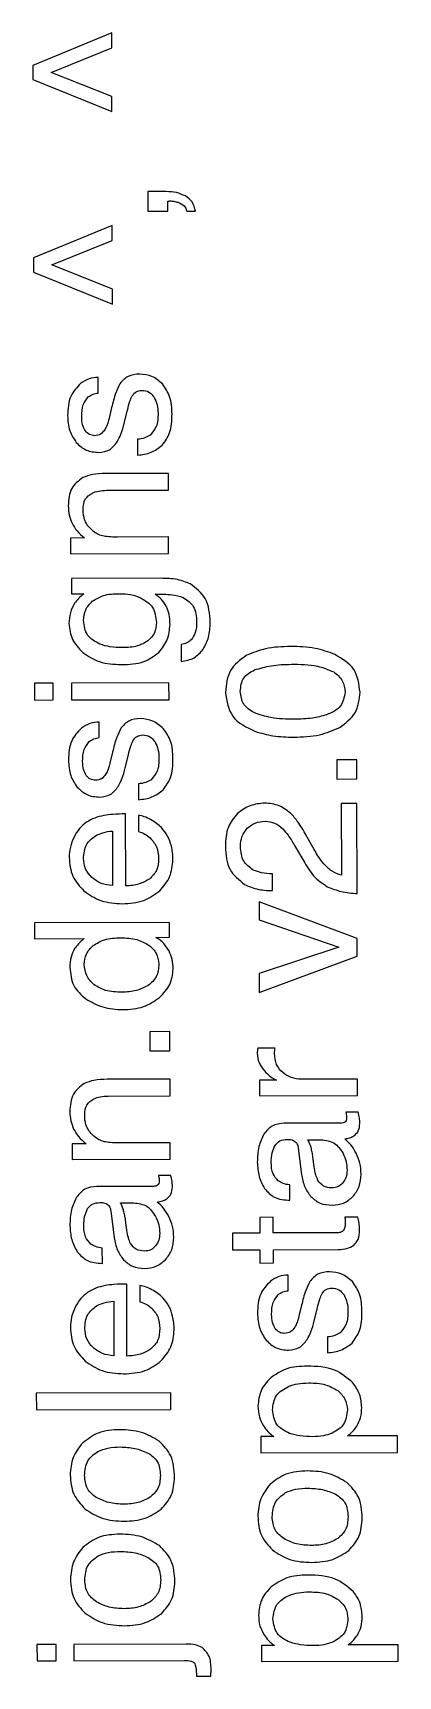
# Model space of a CAD drawing. Header units: millimetres. Extents: x 74.9 to 83.1, y 145 to 181.6.
import ezdxf

# ---------------------------------------------------------------- set-up
doc = ezdxf.new("R2010")
doc.units = ezdxf.units.MM
doc.layers.get('0').update_dxf_attribs({"linetype": 'CONTINUOUS'})

msp = doc.modelspace()

# ---------------------------------------------------------------- linework, layer by layer
for p, q in [((77.88, 178.061), (77.468, 178.06)), ((77.468, 178.06), (77.469, 177.623)), ((77.914, 177.624), (77.913, 177.846)), ((77.469, 177.623), (77.914, 177.624)), ((78.341, 177.625), (78.535, 177.626)), ((76.366, 173.576), (76.365, 173.923)), ((76.663, 173.252), (76.605, 173.009)), ((76.944, 172.904), (77.017, 173.196)), ((77.241, 172.547), (77.242, 172.194)), ((77.929, 171.787), (76.526, 171.784)), ((77.93, 171.414), (77.929, 171.787)), ((76.552, 171.41), (77.93, 171.414)), ((76.056, 170.349), (75.746, 170.348)), ((75.746, 170.348), (75.747, 169.999)), ((77.933, 170.372), (76.787, 170.369)), ((77.934, 170.004), (77.933, 170.372)), ((75.747, 169.999), (77.934, 170.004)), ((77.758, 169.451), (75.769, 169.445)), ((75.769, 169.445), (75.77, 169.106)), ((75.77, 169.106), (76.045, 169.107)), ((78.211, 167.975), (78.212, 167.601)), ((76.387, 165.904), (76.386, 166.251)), ((76.684, 165.58), (76.625, 165.337)), ((76.964, 165.231), (77.037, 165.523)), ((77.261, 164.875), (77.262, 164.521)), ((82.131, 164.438), (81.784, 164.437)), ((81.784, 164.437), (81.788, 162.84)), ((82.136, 162.431), (82.131, 164.438)), ((76.977, 162.601), (76.973, 164.204)), ((77.263, 164.174), (77.264, 163.813)), ((76.682, 163.825), (76.685, 162.61)), ((81.182, 163.411), (81.026, 163.69)), ((80.741, 163.505), (80.969, 163.114)), ((80.249, 162.497), (80.248, 162.871)), ((77.956, 161.789), (74.945, 161.781)), ((74.945, 161.781), (74.946, 161.427)), ((77.957, 161.458), (77.956, 161.789)), ((74.946, 161.427), (76.051, 161.43)), ((77.652, 161.457), (77.957, 161.458)), ((80.308, 158.993), (79.92, 158.992)), ((77.965, 158.301), (76.562, 158.297)), ((77.966, 157.927), (77.965, 158.301)), ((80.338, 158.278), (79.96, 158.277)), ((79.96, 158.277), (79.961, 157.928)), ((82.147, 158.301), (80.889, 158.298)), ((82.148, 157.934), (82.147, 158.301)), ((76.587, 157.923), (77.966, 157.927)), ((79.961, 157.928), (82.148, 157.934)), ((81.774, 157.32), (80.514, 157.317)), ((82.16, 157.564), (81.888, 157.563)), ((81.038, 156.951), (81.334, 156.951)), ((76.092, 156.862), (75.781, 156.861)), ((75.781, 156.861), (75.782, 156.512)), ((77.969, 156.885), (76.823, 156.882)), ((77.97, 156.518), (77.969, 156.885)), ((80.826, 156.766), (80.901, 156.18)), ((75.782, 156.512), (77.97, 156.518)), ((81.18, 156.347), (81.151, 156.569)), ((77.595, 155.914), (76.335, 155.911)), ((77.981, 156.158), (77.709, 156.158)), ((80.635, 155.604), (80.634, 155.947)), ((76.859, 155.545), (77.155, 155.546)), ((76.647, 155.36), (76.722, 154.774)), ((77.002, 154.941), (76.972, 155.163)), ((80.268, 155.225), (79.968, 155.224)), ((79.968, 155.224), (79.969, 154.875)), ((80.269, 154.876), (80.268, 155.225)), ((82.155, 155.23), (81.865, 155.229)), ((81.872, 155.158), (81.872, 155.101)), ((79.969, 154.875), (79.359, 154.873)), ((79.359, 154.873), (79.36, 154.502)), ((81.697, 154.88), (80.269, 154.876)), ((76.456, 154.198), (76.455, 154.541)), ((79.36, 154.502), (79.97, 154.503)), ((79.97, 154.503), (79.971, 154.207)), ((80.27, 154.504), (81.718, 154.508)), ((80.271, 154.208), (80.27, 154.504)), ((79.971, 154.207), (80.271, 154.208)), ((77.005, 152.135), (77.001, 153.738)), ((77.291, 153.708), (77.292, 153.346)), ((80.602, 153.59), (80.601, 153.937)), ((76.71, 153.359), (76.713, 152.144)), ((80.899, 153.266), (80.84, 153.023)), ((81.179, 152.918), (81.252, 153.21)), ((81.476, 152.561), (81.477, 152.208)), ((80.281, 150.342), (79.991, 150.341)), ((79.991, 150.341), (79.992, 149.984)), ((83.04, 150.36), (81.923, 150.357)), ((83.041, 149.992), (83.04, 150.36)), ((79.992, 149.984), (83.041, 149.992)), ((78.323, 145.724), (75.821, 145.717)), ((75.821, 145.717), (75.822, 145.349)), ((80.294, 145.69), (80.004, 145.689)), ((80.004, 145.689), (80.005, 145.332)), ((83.053, 145.707), (81.936, 145.704)), ((83.054, 145.34), (83.053, 145.707)), ((75.822, 145.349), (78.285, 145.356)), ((80.005, 145.332), (83.054, 145.34)), ((78.553, 145.009), (78.872, 145.01))]:
    msp.add_line(p, q)
for points in [[(74.905, 180.869), (74.906, 180.555), (76.67, 179.843), (76.67, 180.177), (75.316, 180.715), (76.667, 181.262), (76.666, 181.595)], [(74.917, 176.583), (74.917, 176.268), (76.682, 175.556), (76.681, 175.891), (75.328, 176.428), (76.678, 176.975), (76.677, 177.308)], [(74.943, 166.741), (75.359, 166.742), (75.358, 167.116), (74.942, 167.115)], [(75.766, 166.743), (77.943, 166.749), (77.942, 167.123), (75.765, 167.117)], [(81.685, 164.982), (82.13, 164.983), (82.129, 165.41), (81.683, 165.409)], [(79.954, 160.652), (79.955, 160.226), (82.14, 161.038), (82.139, 161.43), (79.95, 162.249), (79.951, 161.847), (81.733, 161.241)], [(77.518, 158.93), (77.963, 158.932), (77.962, 159.358), (77.517, 159.357)], [(74.984, 150.939), (77.984, 150.947), (77.983, 151.314), (74.983, 151.306)], [(75.423, 145.716), (74.998, 145.715), (74.999, 145.347), (75.424, 145.348)]]:
    msp.add_lwpolyline(points, close=True)
for points, knots in [([(78.307, 177.964), (78.242, 177.992), (78.106, 178.052), (77.957, 178.058), (77.88, 178.061)], [-0.04413036, -0.04413036, -0.04413036, -0.04413036, -0.02295284, 0, 0, 0, 0]), ([(77.913, 177.846), (77.918, 177.848), (77.926, 177.85), (77.934, 177.85), (77.938, 177.851)], [-0.002490135, -0.002490135, -0.002490135, -0.002490135, -0.001127867, 0, 0, 0, 0]), ([(77.938, 177.851), (77.942, 177.851), (77.951, 177.852), (77.96, 177.853), (77.964, 177.853)], [-0.002664998, -0.002664998, -0.002664998, -0.002664998, -0.00137945, 0, 0, 0, 0]), ([(77.964, 177.853), (77.994, 177.851), (78.054, 177.849), (78.112, 177.831), (78.142, 177.823)], [-0.01808823, -0.01808823, -0.01808823, -0.01808823, -0.0093243, 0, 0, 0, 0]), ([(78.142, 177.823), (78.193, 177.802), (78.289, 177.764), (78.324, 177.669), (78.341, 177.625)], [-0.02920623, -0.02920623, -0.02920623, -0.02920623, -0.01349498, 0, 0, 0, 0]), ([(78.535, 177.626), (78.516, 177.699), (78.48, 177.839), (78.363, 177.924), (78.307, 177.964)], [-0.04195208, -0.04195208, -0.04195208, -0.04195208, -0.01999157, 0, 0, 0, 0]), ([(75.97, 173.79), (75.885, 173.699), (75.701, 173.499), (75.688, 173.225), (75.682, 173.076)], [-0.07918778, -0.07918778, -0.07918778, -0.07918778, -0.04314238, 0, 0, 0, 0]), ([(76.365, 173.923), (76.295, 173.918), (76.152, 173.908), (76.031, 173.83), (75.97, 173.79)], [-0.04238838, -0.04238838, -0.04238838, -0.04238838, -0.02162926, 0, 0, 0, 0]), ([(76.848, 173.784), (76.815, 173.718), (76.733, 173.548), (76.69, 173.364), (76.663, 173.252)], [-0.05640694, -0.05640694, -0.05640694, -0.05640694, -0.03440531, 0, 0, 0, 0]), ([(77.29, 173.999), (77.198, 173.992), (77.021, 173.978), (76.904, 173.846), (76.848, 173.784)], [-0.05096551, -0.05096551, -0.05096551, -0.05096551, -0.0242313, 0, 0, 0, 0]), ([(77.795, 173.778), (77.722, 173.843), (77.577, 173.97), (77.385, 173.99), (77.29, 173.999)], [-0.05638264, -0.05638264, -0.05638264, -0.05638264, -0.02777564, 0, 0, 0, 0]), ([(75.996, 173.048), (75.998, 173.141), (76.001, 173.303), (76.098, 173.432), (76.14, 173.488)], [-0.04728612, -0.04728612, -0.04728612, -0.04728612, -0.02044061, 0, 0, 0, 0]), ([(76.14, 173.488), (76.175, 173.511), (76.244, 173.557), (76.326, 173.57), (76.366, 173.576)], [-0.02456756, -0.02456756, -0.02456756, -0.02456756, -0.01219975, 0, 0, 0, 0]), ([(77.017, 173.196), (77.033, 173.262), (77.059, 173.37), (77.103, 173.472), (77.12, 173.511)], [-0.03317914, -0.03317914, -0.03317914, -0.03317914, -0.01279945, 0, 0, 0, 0]), ([(77.12, 173.511), (77.147, 173.547), (77.201, 173.619), (77.29, 173.63), (77.334, 173.636)], [-0.02578965, -0.02578965, -0.02578965, -0.02578965, -0.01279127, 0, 0, 0, 0]), ([(77.334, 173.636), (77.392, 173.63), (77.506, 173.618), (77.576, 173.527), (77.61, 173.481)], [-0.03292569, -0.03292569, -0.03292569, -0.03292569, -0.01628256, 0, 0, 0, 0]), ([(77.61, 173.481), (77.636, 173.427), (77.689, 173.313), (77.696, 173.187), (77.699, 173.122)], [-0.03731652, -0.03731652, -0.03731652, -0.03731652, -0.01932187, 0, 0, 0, 0]), ([(78.01, 173.105), (78.005, 173.241), (77.996, 173.487), (77.857, 173.688), (77.795, 173.778)], [-0.07197821, -0.07197821, -0.07197821, -0.07197821, -0.03210615, 0, 0, 0, 0]), ([(75.682, 173.076), (75.687, 172.959), (75.699, 172.741), (75.819, 172.559), (75.875, 172.474)], [-0.06426636, -0.06426636, -0.06426636, -0.06426636, -0.02997709, 0, 0, 0, 0]), ([(77.699, 173.122), (77.696, 173.02), (77.691, 172.838), (77.574, 172.7), (77.523, 172.64)], [-0.05274034, -0.05274034, -0.05274034, -0.05274034, -0.02320082, 0, 0, 0, 0]), ([(77.791, 172.412), (77.855, 172.501), (78.002, 172.706), (78.007, 172.96), (78.01, 173.105)], [-0.07418254, -0.07418254, -0.07418254, -0.07418254, -0.04207468, 0, 0, 0, 0]), ([(76.077, 172.732), (76.053, 172.775), (76.001, 172.874), (75.998, 172.986), (75.996, 173.048)], [-0.03303958, -0.03303958, -0.03303958, -0.03303958, -0.0184365, 0, 0, 0, 0]), ([(76.287, 172.626), (76.246, 172.631), (76.162, 172.64), (76.105, 172.701), (76.077, 172.732)], [-0.02428848, -0.02428848, -0.02428848, -0.02428848, -0.01219962, 0, 0, 0, 0]), ([(76.516, 172.768), (76.486, 172.727), (76.429, 172.648), (76.333, 172.633), (76.287, 172.626)], [-0.02789376, -0.02789376, -0.02789376, -0.02789376, -0.01333948, 0, 0, 0, 0]), ([(76.605, 173.009), (76.593, 172.962), (76.572, 172.878), (76.533, 172.801), (76.516, 172.768)], [-0.02579231, -0.02579231, -0.02579231, -0.02579231, -0.01119009, 0, 0, 0, 0]), ([(76.79, 172.491), (76.819, 172.547), (76.887, 172.678), (76.923, 172.821), (76.944, 172.904)], [-0.04420602, -0.04420602, -0.04420602, -0.04420602, -0.02538973, 0, 0, 0, 0]), ([(75.875, 172.474), (75.945, 172.409), (76.087, 172.278), (76.28, 172.261), (76.378, 172.253)], [-0.05636988, -0.05636988, -0.05636988, -0.05636988, -0.02862644, 0, 0, 0, 0]), ([(76.378, 172.253), (76.461, 172.264), (76.632, 172.286), (76.736, 172.422), (76.79, 172.491)], [-0.04934717, -0.04934717, -0.04934717, -0.04934717, -0.0251266, 0, 0, 0, 0]), ([(77.523, 172.64), (77.484, 172.617), (77.397, 172.565), (77.297, 172.554), (77.241, 172.547)], [-0.02993461, -0.02993461, -0.02993461, -0.02993461, -0.01653156, 0, 0, 0, 0]), ([(77.242, 172.194), (77.346, 172.206), (77.548, 172.23), (77.711, 172.352), (77.791, 172.412)], [-0.05999977, -0.05999977, -0.05999977, -0.05999977, -0.02931051, 0, 0, 0, 0]), ([(76.018, 171.692), (75.924, 171.62), (75.719, 171.462), (75.703, 171.203), (75.695, 171.063)], [-0.07395942, -0.07395942, -0.07395942, -0.07395942, -0.03984199, 0, 0, 0, 0]), ([(76.526, 171.784), (76.428, 171.782), (76.253, 171.779), (76.089, 171.719), (76.018, 171.692)], [-0.0519641, -0.0519641, -0.0519641, -0.0519641, -0.02262338, 0, 0, 0, 0]), ([(76.026, 170.994), (76.033, 171.072), (76.046, 171.223), (76.17, 171.309), (76.229, 171.35)], [-0.042947, -0.042947, -0.042947, -0.042947, -0.0206063, 0, 0, 0, 0]), ([(76.229, 171.35), (76.276, 171.367), (76.38, 171.406), (76.491, 171.408), (76.552, 171.41)], [-0.03300618, -0.03300618, -0.03300618, -0.03300618, -0.01813407, 0, 0, 0, 0]), ([(75.695, 171.063), (75.698, 170.994), (75.705, 170.861), (75.755, 170.737), (75.78, 170.677)], [-0.03975134, -0.03975134, -0.03975134, -0.03975134, -0.01937461, 0, 0, 0, 0]), ([(76.053, 170.78), (76.045, 170.811), (76.028, 170.882), (76.027, 170.954), (76.026, 170.994)], [-0.02166706, -0.02166706, -0.02166706, -0.02166706, -0.0119144, 0, 0, 0, 0]), ([(75.78, 170.677), (75.814, 170.618), (75.888, 170.493), (75.998, 170.399), (76.056, 170.349)], [-0.04317055, -0.04317055, -0.04317055, -0.04317055, -0.02296335, 0, 0, 0, 0]), ([(76.234, 170.515), (76.193, 170.553), (76.113, 170.628), (76.073, 170.73), (76.053, 170.78)], [-0.03240977, -0.03240977, -0.03240977, -0.03240977, -0.01571202, 0, 0, 0, 0]), ([(76.458, 170.395), (76.419, 170.407), (76.337, 170.434), (76.269, 170.487), (76.234, 170.515)], [-0.02566595, -0.02566595, -0.02566595, -0.02566595, -0.01339733, 0, 0, 0, 0]), ([(76.787, 170.369), (76.724, 170.369), (76.614, 170.369), (76.505, 170.387), (76.458, 170.395)], [-0.03303263, -0.03303263, -0.03303263, -0.03303263, -0.01407954, 0, 0, 0, 0]), ([(78.416, 169.33), (78.322, 169.365), (78.11, 169.445), (77.884, 169.448), (77.758, 169.451)], [-0.06733027, -0.06733027, -0.06733027, -0.06733027, -0.03739594, 0, 0, 0, 0]), ([(76.045, 169.107), (76.004, 169.073), (75.927, 169.009), (75.866, 168.93), (75.838, 168.894)], [-0.0298299, -0.0298299, -0.0298299, -0.0298299, -0.01370125, 0, 0, 0, 0]), ([(76.232, 168.94), (76.312, 168.989), (76.496, 169.1), (76.712, 169.106), (76.834, 169.109)], [-0.06348401, -0.06348401, -0.06348401, -0.06348401, -0.03562801, 0, 0, 0, 0]), ([(76.834, 169.109), (76.919, 169.106), (77.081, 169.101), (77.233, 169.046), (77.306, 169.02)], [-0.048288, -0.048288, -0.048288, -0.048288, -0.02291605, 0, 0, 0, 0]), ([(77.632, 169.097), (77.761, 169.099), (77.973, 169.104), (78.178, 169.049), (78.259, 169.027)], [-0.06337237, -0.06337237, -0.06337237, -0.06337237, -0.02510341, 0, 0, 0, 0]), ([(77.882, 168.832), (77.85, 168.882), (77.784, 168.987), (77.684, 169.059), (77.632, 169.097)], [-0.0367065, -0.0367065, -0.0367065, -0.0367065, -0.01899628, 0, 0, 0, 0]), ([(78.259, 169.027), (78.346, 168.966), (78.536, 168.834), (78.551, 168.601), (78.559, 168.474)], [-0.06600811, -0.06600811, -0.06600811, -0.06600811, -0.03575846, 0, 0, 0, 0]), ([(78.863, 168.467), (78.85, 168.658), (78.826, 169.014), (78.546, 169.23), (78.416, 169.33)], [-0.1014698, -0.1014698, -0.1014698, -0.1014698, -0.0469686, 0, 0, 0, 0]), ([(75.838, 168.894), (75.801, 168.826), (75.725, 168.686), (75.717, 168.526), (75.712, 168.444)], [-0.04719804, -0.04719804, -0.04719804, -0.04719804, -0.02430517, 0, 0, 0, 0]), ([(76.037, 168.513), (76.045, 168.595), (76.06, 168.76), (76.175, 168.88), (76.232, 168.94)], [-0.0482009, -0.0482009, -0.0482009, -0.0482009, -0.02405964, 0, 0, 0, 0]), ([(77.306, 169.02), (77.41, 168.957), (77.619, 168.83), (77.649, 168.586), (77.664, 168.464)], [-0.06958943, -0.06958943, -0.06958943, -0.06958943, -0.03491013, 0, 0, 0, 0]), ([(77.965, 168.422), (77.963, 168.5), (77.959, 168.641), (77.906, 168.773), (77.882, 168.832)], [-0.04215157, -0.04215157, -0.04215157, -0.04215157, -0.01903543, 0, 0, 0, 0]), ([(75.712, 168.444), (75.726, 168.322), (75.755, 168.07), (75.932, 167.889), (76.022, 167.796)], [-0.07371581, -0.07371581, -0.07371581, -0.07371581, -0.0376541, 0, 0, 0, 0]), ([(76.402, 167.983), (76.295, 168.04), (76.083, 168.155), (76.052, 168.394), (76.037, 168.513)], [-0.06797946, -0.06797946, -0.06797946, -0.06797946, -0.0339155, 0, 0, 0, 0]), ([(77.664, 168.464), (77.657, 168.384), (77.642, 168.226), (77.529, 168.114), (77.474, 168.059)], [-0.04606006, -0.04606006, -0.04606006, -0.04606006, -0.02278917, 0, 0, 0, 0]), ([(77.715, 167.798), (77.788, 167.891), (77.933, 168.074), (77.954, 168.307), (77.965, 168.422)], [-0.06846407, -0.06846407, -0.06846407, -0.06846407, -0.03392531, 0, 0, 0, 0]), ([(78.559, 168.474), (78.557, 168.394), (78.553, 168.251), (78.473, 168.134), (78.437, 168.082)], [-0.04185914, -0.04185914, -0.04185914, -0.04185914, -0.01847854, 0, 0, 0, 0]), ([(78.705, 167.872), (78.752, 167.96), (78.849, 168.146), (78.858, 168.356), (78.863, 168.467)], [-0.06220424, -0.06220424, -0.06220424, -0.06220424, -0.03276511, 0, 0, 0, 0]), ([(76.91, 167.908), (76.815, 167.91), (76.642, 167.912), (76.476, 167.961), (76.402, 167.983)], [-0.05161894, -0.05161894, -0.05161894, -0.05161894, -0.02311853, 0, 0, 0, 0]), ([(77.474, 168.059), (77.396, 168.015), (77.222, 167.918), (77.022, 167.912), (76.91, 167.908)], [-0.05907377, -0.05907377, -0.05907377, -0.05907377, -0.0327857, 0, 0, 0, 0]), ([(78.437, 168.082), (78.406, 168.057), (78.34, 168.004), (78.256, 167.985), (78.211, 167.975)], [-0.02532614, -0.02532614, -0.02532614, -0.02532614, -0.0136145, 0, 0, 0, 0]), ([(80.656, 167.933), (80.466, 167.928), (80.123, 167.92), (79.807, 167.791), (79.666, 167.734)], [-0.1017137, -0.1017137, -0.1017137, -0.1017137, -0.0452887, 0, 0, 0, 0]), ([(81.642, 167.758), (81.497, 167.809), (81.178, 167.921), (80.839, 167.929), (80.656, 167.933)], [-0.1007859, -0.1007859, -0.1007859, -0.1007859, -0.0546566, 0, 0, 0, 0]), ([(76.022, 167.796), (76.142, 167.718), (76.402, 167.549), (76.713, 167.537), (76.881, 167.531)], [-0.09133491, -0.09133491, -0.09133491, -0.09133491, -0.04936599, 0, 0, 0, 0]), ([(76.881, 167.531), (77.053, 167.535), (77.36, 167.543), (77.607, 167.721), (77.715, 167.798)], [-0.08942962, -0.08942962, -0.08942962, -0.08942962, -0.03900789, 0, 0, 0, 0]), ([(78.212, 167.601), (78.315, 167.618), (78.513, 167.65), (78.643, 167.801), (78.705, 167.872)], [-0.05792452, -0.05792452, -0.05792452, -0.05792452, -0.02760005, 0, 0, 0, 0]), ([(79.666, 167.734), (79.53, 167.634), (79.252, 167.431), (79.218, 167.087), (79.2, 166.912)], [-0.09857499, -0.09857499, -0.09857499, -0.09857499, -0.05028883, 0, 0, 0, 0]), ([(82.204, 166.918), (82.179, 167.099), (82.127, 167.469), (81.806, 167.66), (81.642, 167.758)], [-0.1060987, -0.1060987, -0.1060987, -0.1060987, -0.0539492, 0, 0, 0, 0]), ([(79.531, 166.935), (79.544, 167.043), (79.569, 167.258), (79.758, 167.361), (79.852, 167.412)], [-0.06081547, -0.06081547, -0.06081547, -0.06081547, -0.03017378, 0, 0, 0, 0]), ([(79.852, 167.412), (79.973, 167.448), (80.24, 167.527), (80.519, 167.533), (80.671, 167.536)], [-0.08313472, -0.08313472, -0.08313472, -0.08313472, -0.04549123, 0, 0, 0, 0]), ([(80.671, 167.536), (80.868, 167.538), (81.194, 167.54), (81.495, 167.418), (81.615, 167.369)], [-0.09666883, -0.09666883, -0.09666883, -0.09666883, -0.03841373, 0, 0, 0, 0]), ([(81.615, 167.369), (81.689, 167.309), (81.834, 167.191), (81.858, 167.006), (81.869, 166.915)], [-0.05392968, -0.05392968, -0.05392968, -0.05392968, -0.02644961, 0, 0, 0, 0]), ([(79.2, 166.912), (79.232, 166.716), (79.3, 166.31), (79.674, 166.133), (79.868, 166.042)], [-0.1162125, -0.1162125, -0.1162125, -0.1162125, -0.060324, 0, 0, 0, 0]), ([(79.839, 166.46), (79.749, 166.517), (79.573, 166.628), (79.545, 166.834), (79.531, 166.935)], [-0.05925884, -0.05925884, -0.05925884, -0.05925884, -0.02915527, 0, 0, 0, 0]), ([(81.869, 166.915), (81.848, 166.803), (81.802, 166.564), (81.577, 166.465), (81.456, 166.411)], [-0.06897057, -0.06897057, -0.06897057, -0.06897057, -0.03692165, 0, 0, 0, 0]), ([(81.749, 166.132), (81.882, 166.23), (82.149, 166.425), (82.186, 166.753), (82.204, 166.918)], [-0.0945899, -0.0945899, -0.0945899, -0.0945899, -0.04735128, 0, 0, 0, 0]), ([(75.99, 166.117), (75.906, 166.026), (75.721, 165.827), (75.708, 165.553), (75.702, 165.404)], [-0.07918759, -0.07918759, -0.07918759, -0.07918759, -0.04314238, 0, 0, 0, 0]), ([(76.386, 166.251), (76.316, 166.246), (76.172, 166.235), (76.051, 166.157), (75.99, 166.117)], [-0.04238857, -0.04238857, -0.04238857, -0.04238857, -0.02162949, 0, 0, 0, 0]), ([(76.868, 166.111), (76.836, 166.045), (76.753, 165.876), (76.71, 165.692), (76.684, 165.58)], [-0.05640696, -0.05640696, -0.05640696, -0.05640696, -0.03440554, 0, 0, 0, 0]), ([(77.311, 166.327), (77.218, 166.32), (77.041, 166.306), (76.924, 166.174), (76.868, 166.111)], [-0.05096536, -0.05096536, -0.05096536, -0.05096536, -0.02423114, 0, 0, 0, 0]), ([(77.816, 166.106), (77.742, 166.17), (77.597, 166.298), (77.405, 166.317), (77.311, 166.327)], [-0.05638259, -0.05638259, -0.05638259, -0.05638259, -0.0277756, 0, 0, 0, 0]), ([(78.03, 165.432), (78.025, 165.568), (78.017, 165.814), (77.878, 166.016), (77.816, 166.106)], [-0.07197818, -0.07197818, -0.07197818, -0.07197818, -0.03210636, 0, 0, 0, 0]), ([(80.737, 166.313), (80.562, 166.315), (80.254, 166.317), (79.963, 166.417), (79.839, 166.46)], [-0.09161397, -0.09161397, -0.09161397, -0.09161397, -0.03930266, 0, 0, 0, 0]), ([(80.724, 165.915), (80.92, 165.92), (81.275, 165.93), (81.602, 166.069), (81.749, 166.132)], [-0.1055705, -0.1055705, -0.1055705, -0.1055705, -0.047528, 0, 0, 0, 0]), ([(81.456, 166.411), (81.352, 166.383), (81.116, 166.32), (80.873, 166.316), (80.737, 166.313)], [-0.07276778, -0.07276778, -0.07276778, -0.07276778, -0.04040489, 0, 0, 0, 0]), ([(76.016, 165.376), (76.018, 165.468), (76.021, 165.631), (76.118, 165.76), (76.16, 165.815)], [-0.04728612, -0.04728612, -0.04728612, -0.04728612, -0.02044061, 0, 0, 0, 0]), ([(76.16, 165.815), (76.195, 165.838), (76.264, 165.884), (76.346, 165.897), (76.387, 165.904)], [-0.02456745, -0.02456745, -0.02456745, -0.02456745, -0.01219975, 0, 0, 0, 0]), ([(77.037, 165.523), (77.053, 165.59), (77.08, 165.697), (77.123, 165.799), (77.14, 165.838)], [-0.03317914, -0.03317914, -0.03317914, -0.03317914, -0.01279945, 0, 0, 0, 0]), ([(77.14, 165.838), (77.167, 165.875), (77.221, 165.947), (77.31, 165.958), (77.354, 165.963)], [-0.02578965, -0.02578965, -0.02578965, -0.02578965, -0.01279127, 0, 0, 0, 0]), ([(77.354, 165.963), (77.412, 165.957), (77.527, 165.945), (77.596, 165.854), (77.631, 165.809)], [-0.03292597, -0.03292597, -0.03292597, -0.03292597, -0.0162829, 0, 0, 0, 0]), ([(77.631, 165.809), (77.656, 165.754), (77.71, 165.64), (77.716, 165.515), (77.719, 165.45)], [-0.03731652, -0.03731652, -0.03731652, -0.03731652, -0.01932187, 0, 0, 0, 0]), ([(79.868, 166.042), (79.998, 166.004), (80.278, 165.925), (80.569, 165.918), (80.724, 165.915)], [-0.08684837, -0.08684837, -0.08684837, -0.08684837, -0.04641854, 0, 0, 0, 0]), ([(75.702, 165.404), (75.708, 165.287), (75.719, 165.068), (75.839, 164.886), (75.895, 164.802)], [-0.06426646, -0.06426646, -0.06426646, -0.06426646, -0.02997719, 0, 0, 0, 0]), ([(76.097, 165.059), (76.074, 165.103), (76.021, 165.201), (76.018, 165.313), (76.016, 165.376)], [-0.03303971, -0.03303971, -0.03303971, -0.03303971, -0.01843674, 0, 0, 0, 0]), ([(77.719, 165.45), (77.716, 165.348), (77.711, 165.166), (77.594, 165.028), (77.543, 164.967)], [-0.05274034, -0.05274034, -0.05274034, -0.05274034, -0.02320082, 0, 0, 0, 0]), ([(77.811, 164.739), (77.875, 164.828), (78.022, 165.033), (78.027, 165.288), (78.03, 165.432)], [-0.07418278, -0.07418278, -0.07418278, -0.07418278, -0.04207492, 0, 0, 0, 0]), ([(76.307, 164.954), (76.266, 164.958), (76.183, 164.967), (76.125, 165.029), (76.097, 165.059)], [-0.02428848, -0.02428848, -0.02428848, -0.02428848, -0.01219962, 0, 0, 0, 0]), ([(76.536, 165.095), (76.506, 165.054), (76.449, 164.975), (76.353, 164.961), (76.307, 164.954)], [-0.02789372, -0.02789372, -0.02789372, -0.02789372, -0.01333945, 0, 0, 0, 0]), ([(76.625, 165.337), (76.613, 165.289), (76.592, 165.205), (76.553, 165.129), (76.536, 165.095)], [-0.02579252, -0.02579252, -0.02579252, -0.02579252, -0.01119052, 0, 0, 0, 0]), ([(76.81, 164.818), (76.839, 164.874), (76.907, 165.005), (76.944, 165.149), (76.964, 165.231)], [-0.04420593, -0.04420593, -0.04420593, -0.04420593, -0.02538996, 0, 0, 0, 0]), ([(75.895, 164.802), (75.965, 164.737), (76.107, 164.605), (76.3, 164.589), (76.398, 164.58)], [-0.0563699, -0.0563699, -0.0563699, -0.0563699, -0.02862647, 0, 0, 0, 0]), ([(76.398, 164.58), (76.482, 164.591), (76.652, 164.613), (76.757, 164.749), (76.81, 164.818)], [-0.04934726, -0.04934726, -0.04934726, -0.04934726, -0.02512669, 0, 0, 0, 0]), ([(77.543, 164.967), (77.504, 164.944), (77.417, 164.893), (77.317, 164.881), (77.261, 164.875)], [-0.02993457, -0.02993457, -0.02993457, -0.02993457, -0.01653151, 0, 0, 0, 0]), ([(77.262, 164.521), (77.366, 164.533), (77.569, 164.557), (77.731, 164.679), (77.811, 164.739)], [-0.05999975, -0.05999975, -0.05999975, -0.05999975, -0.02931051, 0, 0, 0, 0]), ([(80.073, 164.447), (79.963, 164.436), (79.74, 164.414), (79.56, 164.281), (79.469, 164.213)], [-0.06587346, -0.06587346, -0.06587346, -0.06587346, -0.03358821, 0, 0, 0, 0]), ([(80.674, 164.202), (80.586, 164.273), (80.411, 164.417), (80.185, 164.437), (80.073, 164.447)], [-0.0662891, -0.0662891, -0.0662891, -0.0662891, -0.0331538, 0, 0, 0, 0]), ([(76.106, 164.022), (76.05, 163.978), (75.934, 163.886), (75.862, 163.756), (75.825, 163.688)], [-0.04400816, -0.04400816, -0.04400816, -0.04400816, -0.02292728, 0, 0, 0, 0]), ([(76.491, 164.17), (76.421, 164.155), (76.285, 164.126), (76.164, 164.056), (76.106, 164.022)], [-0.0415393, -0.0415393, -0.0415393, -0.0415393, -0.02013938, 0, 0, 0, 0]), ([(76.973, 164.204), (76.878, 164.204), (76.716, 164.203), (76.556, 164.18), (76.491, 164.17)], [-0.04836031, -0.04836031, -0.04836031, -0.04836031, -0.01975777, 0, 0, 0, 0]), ([(77.533, 164.079), (77.487, 164.103), (77.401, 164.147), (77.306, 164.166), (77.263, 164.174)], [-0.02874252, -0.02874252, -0.02874252, -0.02874252, -0.01313822, 0, 0, 0, 0]), ([(77.774, 163.9), (77.74, 163.933), (77.667, 164.002), (77.579, 164.053), (77.533, 164.079)], [-0.0301578, -0.0301578, -0.0301578, -0.0301578, -0.01583534, 0, 0, 0, 0]), ([(79.469, 164.213), (79.39, 164.117), (79.215, 163.906), (79.205, 163.63), (79.199, 163.479)], [-0.08012829, -0.08012829, -0.08012829, -0.08012829, -0.04397539, 0, 0, 0, 0]), ([(79.686, 163.887), (79.742, 163.931), (79.86, 164.026), (80.011, 164.036), (80.09, 164.041)], [-0.04417719, -0.04417719, -0.04417719, -0.04417719, -0.02319099, 0, 0, 0, 0]), ([(80.09, 164.041), (80.161, 164.033), (80.308, 164.018), (80.421, 163.923), (80.478, 163.874)], [-0.0431398, -0.0431398, -0.0431398, -0.0431398, -0.02209297, 0, 0, 0, 0]), ([(81.026, 163.69), (80.966, 163.797), (80.864, 163.978), (80.729, 164.136), (80.674, 164.202)], [-0.06226478, -0.06226478, -0.06226478, -0.06226478, -0.02560287, 0, 0, 0, 0]), ([(75.825, 163.688), (75.793, 163.615), (75.73, 163.471), (75.72, 163.314), (75.716, 163.237)], [-0.04678806, -0.04678806, -0.04678806, -0.04678806, -0.0230889, 0, 0, 0, 0]), ([(76.036, 163.215), (76.045, 163.323), (76.062, 163.53), (76.223, 163.659), (76.3, 163.72)], [-0.05933495, -0.05933495, -0.05933495, -0.05933495, -0.02834027, 0, 0, 0, 0]), ([(76.3, 163.72), (76.355, 163.745), (76.477, 163.801), (76.609, 163.817), (76.682, 163.825)], [-0.03979984, -0.03979984, -0.03979984, -0.03979984, -0.02181493, 0, 0, 0, 0]), ([(77.264, 163.813), (77.311, 163.797), (77.404, 163.766), (77.481, 163.705), (77.52, 163.675)], [-0.02925178, -0.02925178, -0.02925178, -0.02925178, -0.01454711, 0, 0, 0, 0]), ([(77.52, 163.675), (77.575, 163.611), (77.69, 163.48), (77.704, 163.306), (77.711, 163.216)], [-0.05092367, -0.05092367, -0.05092367, -0.05092367, -0.02631686, 0, 0, 0, 0]), ([(77.996, 163.486), (77.973, 163.564), (77.928, 163.718), (77.825, 163.84), (77.774, 163.9)], [-0.0474146, -0.0474146, -0.0474146, -0.0474146, -0.02320132, 0, 0, 0, 0]), ([(79.536, 163.478), (79.541, 163.557), (79.55, 163.709), (79.642, 163.829), (79.686, 163.887)], [-0.04444408, -0.04444408, -0.04444408, -0.04444408, -0.02116078, 0, 0, 0, 0]), ([(80.478, 163.874), (80.52, 163.827), (80.619, 163.713), (80.696, 163.582), (80.741, 163.505)], [-0.0453561, -0.0453561, -0.0453561, -0.0453561, -0.02652923, 0, 0, 0, 0]), ([(75.716, 163.237), (75.729, 163.091), (75.755, 162.805), (75.95, 162.594), (76.046, 162.49)], [-0.08374544, -0.08374544, -0.08374544, -0.08374544, -0.04118113, 0, 0, 0, 0]), ([(76.221, 162.791), (76.167, 162.851), (76.06, 162.973), (76.044, 163.134), (76.036, 163.215)], [-0.04736363, -0.04736363, -0.04736363, -0.04736363, -0.02373022, 0, 0, 0, 0]), ([(77.711, 163.216), (77.705, 163.121), (77.694, 162.944), (77.57, 162.818), (77.512, 162.76)], [-0.05127503, -0.05127503, -0.05127503, -0.05127503, -0.02400819, 0, 0, 0, 0]), ([(77.735, 162.493), (77.821, 162.593), (77.993, 162.792), (78.018, 163.055), (78.03, 163.186)], [-0.07699206, -0.07699206, -0.07699206, -0.07699206, -0.03844915, 0, 0, 0, 0]), ([(78.03, 163.186), (78.028, 163.239), (78.026, 163.34), (78.006, 163.439), (77.996, 163.486)], [-0.03025223, -0.03025223, -0.03025223, -0.03025223, -0.01435303, 0, 0, 0, 0]), ([(79.199, 163.479), (79.212, 163.296), (79.236, 162.952), (79.502, 162.737), (79.626, 162.637)], [-0.09829022, -0.09829022, -0.09829022, -0.09829022, -0.04589251, 0, 0, 0, 0]), ([(79.823, 162.956), (79.74, 163.016), (79.564, 163.145), (79.546, 163.363), (79.536, 163.478)], [-0.06229165, -0.06229165, -0.06229165, -0.06229165, -0.03275, 0, 0, 0, 0]), ([(81.393, 163.097), (81.358, 163.141), (81.279, 163.24), (81.217, 163.35), (81.182, 163.411)], [-0.03788727, -0.03788727, -0.03788727, -0.03788727, -0.02086537, 0, 0, 0, 0]), ([(80.248, 162.871), (80.167, 162.875), (80.02, 162.881), (79.884, 162.933), (79.823, 162.956)], [-0.04357937, -0.04357937, -0.04357937, -0.04357937, -0.01924503, 0, 0, 0, 0]), ([(80.969, 163.114), (81.042, 162.996), (81.174, 162.783), (81.384, 162.646), (81.478, 162.584)], [-0.07430838, -0.07430838, -0.07430838, -0.07430838, -0.03343094, 0, 0, 0, 0]), ([(81.788, 162.84), (81.716, 162.866), (81.564, 162.919), (81.452, 163.036), (81.393, 163.097)], [-0.04764835, -0.04764835, -0.04764835, -0.04764835, -0.02506207, 0, 0, 0, 0]), ([(76.046, 162.49), (76.169, 162.407), (76.427, 162.232), (76.739, 162.215), (76.903, 162.207)], [-0.09175503, -0.09175503, -0.09175503, -0.09175503, -0.04826875, 0, 0, 0, 0]), ([(76.685, 162.61), (76.597, 162.619), (76.425, 162.636), (76.288, 162.741), (76.221, 162.791)], [-0.05066252, -0.05066252, -0.05066252, -0.05066252, -0.02448908, 0, 0, 0, 0]), ([(76.903, 162.207), (77.067, 162.215), (77.373, 162.231), (77.621, 162.41), (77.735, 162.493)], [-0.08970907, -0.08970907, -0.08970907, -0.08970907, -0.04159941, 0, 0, 0, 0]), ([(77.512, 162.76), (77.436, 162.716), (77.27, 162.622), (77.08, 162.608), (76.977, 162.601)], [-0.05640243, -0.05640243, -0.05640243, -0.05640243, -0.03034726, 0, 0, 0, 0]), ([(79.626, 162.637), (79.717, 162.597), (79.915, 162.511), (80.132, 162.502), (80.249, 162.497)], [-0.06434285, -0.06434285, -0.06434285, -0.06434285, -0.03487725, 0, 0, 0, 0]), ([(81.478, 162.584), (81.579, 162.544), (81.79, 162.46), (82.017, 162.441), (82.136, 162.431)], [-0.06789719, -0.06789719, -0.06789719, -0.06789719, -0.03566855, 0, 0, 0, 0]), ([(76.051, 161.43), (76.006, 161.393), (75.926, 161.326), (75.864, 161.243), (75.837, 161.207)], [-0.03100207, -0.03100207, -0.03100207, -0.03100207, -0.01343539, 0, 0, 0, 0]), ([(76.252, 161.276), (76.334, 161.325), (76.521, 161.438), (76.74, 161.444), (76.864, 161.447)], [-0.06453719, -0.06453719, -0.06453719, -0.06453719, -0.03629316, 0, 0, 0, 0]), ([(76.864, 161.447), (76.988, 161.444), (77.212, 161.438), (77.408, 161.331), (77.495, 161.283)], [-0.06607091, -0.06607091, -0.06607091, -0.06607091, -0.02953589, 0, 0, 0, 0]), ([(77.945, 161.154), (77.909, 161.211), (77.832, 161.332), (77.714, 161.414), (77.652, 161.457)], [-0.0425569, -0.0425569, -0.0425569, -0.0425569, -0.02236581, 0, 0, 0, 0]), ([(75.837, 161.207), (75.807, 161.145), (75.741, 161.012), (75.735, 160.865), (75.732, 160.786)], [-0.04382405, -0.04382405, -0.04382405, -0.04382405, -0.02322922, 0, 0, 0, 0]), ([(76.053, 160.856), (76.061, 160.937), (76.079, 161.099), (76.194, 161.216), (76.252, 161.276)], [-0.04763129, -0.04763129, -0.04763129, -0.04763129, -0.0241679, 0, 0, 0, 0]), ([(77.495, 161.283), (77.559, 161.226), (77.685, 161.113), (77.705, 160.947), (77.715, 160.865)], [-0.0486803, -0.0486803, -0.0486803, -0.0486803, -0.02386389, 0, 0, 0, 0]), ([(78.036, 160.751), (78.033, 160.824), (78.026, 160.963), (77.971, 161.092), (77.945, 161.154)], [-0.04151821, -0.04151821, -0.04151821, -0.04151821, -0.02000847, 0, 0, 0, 0]), ([(75.732, 160.786), (75.746, 160.645), (75.774, 160.366), (75.983, 160.18), (76.085, 160.089)], [-0.08078986, -0.08078986, -0.08078986, -0.08078986, -0.03971085, 0, 0, 0, 0]), ([(76.266, 160.406), (76.204, 160.468), (76.08, 160.593), (76.062, 160.768), (76.053, 160.856)], [-0.05126321, -0.05126321, -0.05126321, -0.05126321, -0.02572416, 0, 0, 0, 0]), ([(77.715, 160.865), (77.708, 160.764), (77.693, 160.572), (77.548, 160.446), (77.479, 160.386)], [-0.05530513, -0.05530513, -0.05530513, -0.05530513, -0.02630731, 0, 0, 0, 0]), ([(77.731, 160.118), (77.82, 160.209), (77.993, 160.387), (78.022, 160.632), (78.036, 160.751)], [-0.07211171, -0.07211171, -0.07211171, -0.07211171, -0.03495409, 0, 0, 0, 0]), ([(76.892, 160.236), (76.768, 160.239), (76.544, 160.244), (76.352, 160.356), (76.266, 160.406)], [-0.06572854, -0.06572854, -0.06572854, -0.06572854, -0.02922657, 0, 0, 0, 0]), ([(77.479, 160.386), (77.393, 160.343), (77.208, 160.25), (77.001, 160.241), (76.892, 160.236)], [-0.06128844, -0.06128844, -0.06128844, -0.06128844, -0.03248138, 0, 0, 0, 0]), ([(76.085, 160.089), (76.21, 160.018), (76.466, 159.873), (76.761, 159.856), (76.913, 159.848)], [-0.08725312, -0.08725312, -0.08725312, -0.08725312, -0.04498333, 0, 0, 0, 0]), ([(76.913, 159.848), (77.071, 159.856), (77.369, 159.873), (77.616, 160.039), (77.731, 160.118)], [-0.08760382, -0.08760382, -0.08760382, -0.08760382, -0.04111948, 0, 0, 0, 0]), ([(79.912, 158.908), (79.911, 158.901), (79.91, 158.89), (79.91, 158.878), (79.91, 158.873)], [-0.003478276, -0.003478276, -0.003478276, -0.003478276, -0.001379363, 0, 0, 0, 0]), ([(79.91, 158.873), (79.917, 158.802), (79.932, 158.658), (80.023, 158.545), (80.07, 158.488)], [-0.04257971, -0.04257971, -0.04257971, -0.04257971, -0.02162259, 0, 0, 0, 0]), ([(79.92, 158.992), (79.918, 158.975), (79.915, 158.947), (79.913, 158.919), (79.912, 158.908)], [-0.008412845, -0.008412845, -0.008412845, -0.008412845, -0.003332655, 0, 0, 0, 0]), ([(80.298, 158.872), (80.298, 158.883), (80.298, 158.903), (80.299, 158.922), (80.3, 158.932)], [-0.005927031, -0.005927031, -0.005927031, -0.005927031, -0.002812269, 0, 0, 0, 0]), ([(80.478, 158.446), (80.426, 158.503), (80.315, 158.623), (80.304, 158.787), (80.298, 158.872)], [-0.04755211, -0.04755211, -0.04755211, -0.04755211, -0.02496507, 0, 0, 0, 0]), ([(80.3, 158.932), (80.3, 158.942), (80.302, 158.962), (80.306, 158.982), (80.308, 158.993)], [-0.006183345, -0.006183345, -0.006183345, -0.006183345, -0.003206386, 0, 0, 0, 0]), ([(80.07, 158.488), (80.116, 158.439), (80.195, 158.356), (80.296, 158.301), (80.338, 158.278)], [-0.03421086, -0.03421086, -0.03421086, -0.03421086, -0.01427223, 0, 0, 0, 0]), ([(80.889, 158.298), (80.814, 158.304), (80.664, 158.316), (80.54, 158.403), (80.478, 158.446)], [-0.04438888, -0.04438888, -0.04438888, -0.04438888, -0.02217141, 0, 0, 0, 0]), ([(76.054, 158.206), (75.959, 158.133), (75.755, 157.976), (75.739, 157.716), (75.731, 157.576)], [-0.0739593, -0.0739593, -0.0739593, -0.0739593, -0.03984188, 0, 0, 0, 0]), ([(76.562, 158.297), (76.463, 158.295), (76.288, 158.292), (76.125, 158.232), (76.054, 158.206)], [-0.05196415, -0.05196415, -0.05196415, -0.05196415, -0.02262342, 0, 0, 0, 0]), ([(76.062, 157.507), (76.068, 157.586), (76.082, 157.736), (76.205, 157.822), (76.265, 157.863)], [-0.042947, -0.042947, -0.042947, -0.042947, -0.0206063, 0, 0, 0, 0]), ([(76.265, 157.863), (76.312, 157.881), (76.416, 157.919), (76.526, 157.922), (76.587, 157.923)], [-0.03300618, -0.03300618, -0.03300618, -0.03300618, -0.01813407, 0, 0, 0, 0]), ([(75.731, 157.576), (75.734, 157.507), (75.74, 157.374), (75.791, 157.25), (75.815, 157.19)], [-0.03975145, -0.03975145, -0.03975145, -0.03975145, -0.01937473, 0, 0, 0, 0]), ([(76.089, 157.293), (76.081, 157.325), (76.064, 157.395), (76.062, 157.467), (76.062, 157.507)], [-0.02166706, -0.02166706, -0.02166706, -0.02166706, -0.0119144, 0, 0, 0, 0]), ([(81.866, 157.343), (81.853, 157.336), (81.824, 157.322), (81.792, 157.321), (81.774, 157.32)], [-0.009558181, -0.009558181, -0.009558181, -0.009558181, -0.005187068, 0, 0, 0, 0]), ([(81.9, 157.443), (81.9, 157.421), (81.9, 157.383), (81.876, 157.355), (81.866, 157.343)], [-0.01088594, -0.01088594, -0.01088594, -0.01088594, -0.00454654, 0, 0, 0, 0]), ([(81.888, 157.563), (81.89, 157.552), (81.894, 157.531), (81.897, 157.509), (81.898, 157.498)], [-0.006614708, -0.006614708, -0.006614708, -0.006614708, -0.003198659, 0, 0, 0, 0]), ([(81.898, 157.498), (81.899, 157.488), (81.9, 157.47), (81.9, 157.452), (81.9, 157.443)], [-0.005518433, -0.005518433, -0.005518433, -0.005518433, -0.00260427, 0, 0, 0, 0]), ([(82.19, 157.434), (82.187, 157.452), (82.179, 157.496), (82.167, 157.539), (82.16, 157.564)], [-0.01343132, -0.01343132, -0.01343132, -0.01343132, -0.00781414, 0, 0, 0, 0]), ([(82.197, 157.311), (82.197, 157.334), (82.197, 157.375), (82.192, 157.416), (82.19, 157.434)], [-0.0122747, -0.0122747, -0.0122747, -0.0122747, -0.00532955, 0, 0, 0, 0]), ([(75.815, 157.19), (75.85, 157.132), (75.923, 157.007), (76.033, 156.912), (76.092, 156.862)], [-0.04317045, -0.04317045, -0.04317045, -0.04317045, -0.02296335, 0, 0, 0, 0]), ([(76.269, 157.028), (76.228, 157.067), (76.148, 157.142), (76.108, 157.244), (76.089, 157.293)], [-0.03240988, -0.03240988, -0.03240988, -0.03240988, -0.01571212, 0, 0, 0, 0]), ([(76.494, 156.908), (76.455, 156.921), (76.373, 156.947), (76.305, 157), (76.269, 157.028)], [-0.02566581, -0.02566581, -0.02566581, -0.02566581, -0.01339719, 0, 0, 0, 0]), ([(80.057, 157.077), (80.015, 156.986), (79.922, 156.787), (79.915, 156.568), (79.912, 156.449)], [-0.06500129, -0.06500129, -0.06500129, -0.06500129, -0.03516544, 0, 0, 0, 0]), ([(80.514, 157.317), (80.418, 157.308), (80.232, 157.291), (80.114, 157.147), (80.057, 157.077)], [-0.05357522, -0.05357522, -0.05357522, -0.05357522, -0.02596419, 0, 0, 0, 0]), ([(80.307, 156.824), (80.341, 156.864), (80.412, 156.946), (80.521, 156.955), (80.578, 156.96)], [-0.03145409, -0.03145409, -0.03145409, -0.03145409, -0.01653156, 0, 0, 0, 0]), ([(80.578, 156.96), (80.606, 156.959), (80.654, 156.959), (80.7, 156.943), (80.719, 156.935)], [-0.01439065, -0.01439065, -0.01439065, -0.01439065, -0.00624983, 0, 0, 0, 0]), ([(81.334, 156.951), (81.439, 156.939), (81.65, 156.914), (81.765, 156.736), (81.823, 156.646)], [-0.0603775, -0.0603775, -0.0603775, -0.0603775, -0.03023593, 0, 0, 0, 0]), ([(81.861, 156.971), (81.9, 156.977), (81.971, 156.989), (82.035, 157.021), (82.063, 157.035)], [-0.02129627, -0.02129627, -0.02129627, -0.02129627, -0.0094398, 0, 0, 0, 0]), ([(82.117, 156.649), (82.081, 156.714), (82.013, 156.835), (81.909, 156.928), (81.861, 156.971)], [-0.04139697, -0.04139697, -0.04139697, -0.04139697, -0.01938657, 0, 0, 0, 0]), ([(82.063, 157.035), (82.102, 157.07), (82.185, 157.142), (82.193, 157.253), (82.197, 157.311)], [-0.03180493, -0.03180493, -0.03180493, -0.03180493, -0.0167316, 0, 0, 0, 0]), ([(76.823, 156.882), (76.76, 156.882), (76.649, 156.883), (76.54, 156.9), (76.494, 156.908)], [-0.03303265, -0.03303265, -0.03303265, -0.03303265, -0.01407956, 0, 0, 0, 0]), ([(80.222, 156.442), (80.224, 156.517), (80.226, 156.65), (80.282, 156.771), (80.307, 156.824)], [-0.03952514, -0.03952514, -0.03952514, -0.03952514, -0.01741606, 0, 0, 0, 0]), ([(80.719, 156.935), (80.746, 156.916), (80.805, 156.875), (80.819, 156.804), (80.826, 156.766)], [-0.02070628, -0.02070628, -0.02070628, -0.02070628, -0.01112401, 0, 0, 0, 0]), ([(81.11, 156.777), (81.1, 156.81), (81.083, 156.87), (81.052, 156.925), (81.038, 156.951)], [-0.01882523, -0.01882523, -0.01882523, -0.01882523, -0.00865388, 0, 0, 0, 0]), ([(81.151, 156.569), (81.146, 156.604), (81.136, 156.674), (81.119, 156.742), (81.11, 156.777)], [-0.02124086, -0.02124086, -0.02124086, -0.02124086, -0.0107991, 0, 0, 0, 0]), ([(81.823, 156.646), (81.849, 156.586), (81.901, 156.466), (81.91, 156.335), (81.914, 156.271)], [-0.03889873, -0.03889873, -0.03889873, -0.03889873, -0.0192264, 0, 0, 0, 0]), ([(82.226, 156.186), (82.222, 156.268), (82.213, 156.429), (82.149, 156.577), (82.117, 156.649)], [-0.04795193, -0.04795193, -0.04795193, -0.04795193, -0.02355022, 0, 0, 0, 0]), ([(79.912, 156.449), (79.918, 156.343), (79.93, 156.136), (80.026, 155.953), (80.073, 155.864)], [-0.06136203, -0.06136203, -0.06136203, -0.06136203, -0.02981284, 0, 0, 0, 0]), ([(80.379, 156.034), (80.333, 156.085), (80.232, 156.201), (80.226, 156.356), (80.222, 156.442)], [-0.04488993, -0.04488993, -0.04488993, -0.04488993, -0.02491252, 0, 0, 0, 0]), ([(81.265, 156.047), (81.247, 156.088), (81.204, 156.183), (81.189, 156.287), (81.18, 156.347)], [-0.031296, -0.031296, -0.031296, -0.031296, -0.01784281, 0, 0, 0, 0]), ([(81.914, 156.271), (81.91, 156.22), (81.904, 156.12), (81.849, 156.036), (81.823, 155.995)], [-0.02949455, -0.02949455, -0.02949455, -0.02949455, -0.01446102, 0, 0, 0, 0]), ([(76.335, 155.911), (76.24, 155.902), (76.054, 155.885), (75.936, 155.741), (75.879, 155.671)], [-0.05357521, -0.05357521, -0.05357521, -0.05357521, -0.0259642, 0, 0, 0, 0]), ([(77.687, 155.937), (77.674, 155.93), (77.645, 155.916), (77.613, 155.915), (77.595, 155.914)], [-0.009558162, -0.009558162, -0.009558162, -0.009558162, -0.005187068, 0, 0, 0, 0]), ([(77.722, 156.037), (77.722, 156.015), (77.721, 155.977), (77.697, 155.949), (77.687, 155.937)], [-0.01088593, -0.01088593, -0.01088593, -0.01088593, -0.00454652, 0, 0, 0, 0]), ([(77.709, 156.158), (77.711, 156.146), (77.715, 156.125), (77.718, 156.103), (77.72, 156.092)], [-0.006614713, -0.006614713, -0.006614713, -0.006614713, -0.003198659, 0, 0, 0, 0]), ([(77.72, 156.092), (77.72, 156.083), (77.721, 156.064), (77.722, 156.046), (77.722, 156.037)], [-0.005518553, -0.005518553, -0.005518553, -0.005518553, -0.002604389, 0, 0, 0, 0]), ([(77.884, 155.629), (77.923, 155.664), (78.006, 155.737), (78.014, 155.847), (78.018, 155.905)], [-0.03180491, -0.03180491, -0.03180491, -0.03180491, -0.01673148, 0, 0, 0, 0]), ([(78.012, 156.028), (78.008, 156.046), (78, 156.09), (77.988, 156.133), (77.981, 156.158)], [-0.01343132, -0.01343132, -0.01343132, -0.01343132, -0.00781403, 0, 0, 0, 0]), ([(78.018, 155.905), (78.018, 155.928), (78.018, 155.969), (78.014, 156.01), (78.012, 156.028)], [-0.01227482, -0.01227482, -0.01227482, -0.01227482, -0.00532955, 0, 0, 0, 0]), ([(80.073, 155.864), (80.141, 155.79), (80.291, 155.628), (80.514, 155.612), (80.635, 155.604)], [-0.06403247, -0.06403247, -0.06403247, -0.06403247, -0.03497502, 0, 0, 0, 0]), ([(80.634, 155.947), (80.583, 155.954), (80.492, 155.966), (80.413, 156.013), (80.379, 156.034)], [-0.02723574, -0.02723574, -0.02723574, -0.02723574, -0.01203449, 0, 0, 0, 0]), ([(80.901, 156.18), (80.918, 156.085), (80.95, 155.903), (81.058, 155.753), (81.109, 155.683)], [-0.0545532, -0.0545532, -0.0545532, -0.0545532, -0.02578792, 0, 0, 0, 0]), ([(81.572, 155.878), (81.507, 155.884), (81.38, 155.896), (81.303, 155.997), (81.265, 156.047)], [-0.03646201, -0.03646201, -0.03646201, -0.03646201, -0.01779894, 0, 0, 0, 0]), ([(81.823, 155.995), (81.789, 155.961), (81.72, 155.891), (81.622, 155.882), (81.572, 155.878)], [-0.02848423, -0.02848423, -0.02848423, -0.02848423, -0.01453861, 0, 0, 0, 0]), ([(82.044, 155.687), (82.097, 155.758), (82.208, 155.906), (82.22, 156.09), (82.226, 156.186)], [-0.05414674, -0.05414674, -0.05414674, -0.05414674, -0.02805084, 0, 0, 0, 0]), ([(75.879, 155.671), (75.836, 155.58), (75.743, 155.381), (75.737, 155.162), (75.733, 155.043)], [-0.06500122, -0.06500122, -0.06500122, -0.06500122, -0.03516539, 0, 0, 0, 0]), ([(76.128, 155.418), (76.162, 155.458), (76.233, 155.541), (76.342, 155.549), (76.4, 155.554)], [-0.0314541, -0.0314541, -0.0314541, -0.0314541, -0.01653155, 0, 0, 0, 0]), ([(76.4, 155.554), (76.427, 155.553), (76.475, 155.553), (76.521, 155.537), (76.541, 155.53)], [-0.01439067, -0.01439067, -0.01439067, -0.01439067, -0.00624981, 0, 0, 0, 0]), ([(76.541, 155.53), (76.568, 155.511), (76.626, 155.469), (76.64, 155.398), (76.647, 155.36)], [-0.02070623, -0.02070623, -0.02070623, -0.02070623, -0.01112413, 0, 0, 0, 0]), ([(76.931, 155.371), (76.922, 155.404), (76.904, 155.465), (76.873, 155.519), (76.859, 155.545)], [-0.01882522, -0.01882522, -0.01882522, -0.01882522, -0.00865375, 0, 0, 0, 0]), ([(77.155, 155.546), (77.26, 155.533), (77.471, 155.508), (77.586, 155.33), (77.644, 155.241)], [-0.06037753, -0.06037753, -0.06037753, -0.06037753, -0.03023593, 0, 0, 0, 0]), ([(77.682, 155.565), (77.721, 155.572), (77.792, 155.583), (77.856, 155.615), (77.884, 155.629)], [-0.02129627, -0.02129627, -0.02129627, -0.02129627, -0.0094398, 0, 0, 0, 0]), ([(77.938, 155.243), (77.902, 155.308), (77.834, 155.429), (77.731, 155.522), (77.682, 155.565)], [-0.04139695, -0.04139695, -0.04139695, -0.04139695, -0.01938655, 0, 0, 0, 0]), ([(81.109, 155.683), (81.173, 155.627), (81.308, 155.511), (81.487, 155.5), (81.581, 155.494)], [-0.05211248, -0.05211248, -0.05211248, -0.05211248, -0.02742236, 0, 0, 0, 0]), ([(81.581, 155.494), (81.669, 155.502), (81.844, 155.517), (81.978, 155.631), (82.044, 155.687)], [-0.05128849, -0.05128849, -0.05128849, -0.05128849, -0.02536393, 0, 0, 0, 0]), ([(76.044, 155.036), (76.045, 155.111), (76.047, 155.244), (76.104, 155.365), (76.128, 155.418)], [-0.03952501, -0.03952501, -0.03952501, -0.03952501, -0.01741606, 0, 0, 0, 0]), ([(76.972, 155.163), (76.968, 155.198), (76.958, 155.268), (76.94, 155.336), (76.931, 155.371)], [-0.02124074, -0.02124074, -0.02124074, -0.02124074, -0.0107991, 0, 0, 0, 0]), ([(77.644, 155.241), (77.671, 155.18), (77.723, 155.06), (77.731, 154.929), (77.735, 154.865)], [-0.03889861, -0.03889861, -0.03889861, -0.03889861, -0.01922628, 0, 0, 0, 0]), ([(78.048, 154.78), (78.043, 154.862), (78.035, 155.023), (77.97, 155.171), (77.938, 155.243)], [-0.04795188, -0.04795188, -0.04795188, -0.04795188, -0.02355016, 0, 0, 0, 0]), ([(81.865, 155.229), (81.867, 155.216), (81.869, 155.193), (81.871, 155.169), (81.872, 155.158)], [-0.007174235, -0.007174235, -0.007174235, -0.007174235, -0.003328353, 0, 0, 0, 0]), ([(82.182, 155.097), (82.179, 155.12), (82.173, 155.165), (82.161, 155.208), (82.155, 155.23)], [-0.01354892, -0.01354892, -0.01354892, -0.01354892, -0.0066744, 0, 0, 0, 0]), ([(75.733, 155.043), (75.739, 154.937), (75.751, 154.73), (75.847, 154.547), (75.894, 154.458)], [-0.0613621, -0.0613621, -0.0613621, -0.0613621, -0.02981296, 0, 0, 0, 0]), ([(76.2, 154.628), (76.155, 154.68), (76.053, 154.795), (76.047, 154.95), (76.044, 155.036)], [-0.04489, -0.04489, -0.04489, -0.04489, -0.02491258, 0, 0, 0, 0]), ([(76.722, 154.774), (76.739, 154.679), (76.771, 154.497), (76.879, 154.347), (76.93, 154.277)], [-0.05455317, -0.05455317, -0.05455317, -0.05455317, -0.02578794, 0, 0, 0, 0]), ([(77.086, 154.641), (77.068, 154.682), (77.025, 154.778), (77.01, 154.881), (77.002, 154.941)], [-0.03129613, -0.03129613, -0.03129613, -0.03129613, -0.01784293, 0, 0, 0, 0]), ([(77.735, 154.865), (77.732, 154.814), (77.725, 154.714), (77.671, 154.63), (77.644, 154.589)], [-0.0294946, -0.0294946, -0.0294946, -0.0294946, -0.01446096, 0, 0, 0, 0]), ([(77.865, 154.281), (77.919, 154.352), (78.029, 154.5), (78.041, 154.684), (78.048, 154.78)], [-0.05414668, -0.05414668, -0.05414668, -0.05414668, -0.02805078, 0, 0, 0, 0]), ([(81.85, 154.958), (81.832, 154.935), (81.794, 154.885), (81.731, 154.882), (81.697, 154.88)], [-0.01793754, -0.01793754, -0.01793754, -0.01793754, -0.00974243, 0, 0, 0, 0]), ([(81.872, 155.101), (81.872, 155.072), (81.872, 155.023), (81.856, 154.976), (81.85, 154.958)], [-0.01455688, -0.01455688, -0.01455688, -0.01455688, -0.00596122, 0, 0, 0, 0]), ([(82.061, 154.601), (82.099, 154.643), (82.187, 154.741), (82.189, 154.874), (82.191, 154.95)], [-0.03838467, -0.03838467, -0.03838467, -0.03838467, -0.0218421, 0, 0, 0, 0]), ([(82.191, 154.95), (82.191, 154.976), (82.19, 155.025), (82.185, 155.074), (82.182, 155.097)], [-0.01473312, -0.01473312, -0.01473312, -0.01473312, -0.00707216, 0, 0, 0, 0]), ([(75.894, 154.458), (75.962, 154.384), (76.113, 154.222), (76.335, 154.207), (76.456, 154.198)], [-0.06403236, -0.06403236, -0.06403236, -0.06403236, -0.03497502, 0, 0, 0, 0]), ([(76.455, 154.541), (76.405, 154.548), (76.314, 154.561), (76.235, 154.607), (76.2, 154.628)], [-0.02723574, -0.02723574, -0.02723574, -0.02723574, -0.01203449, 0, 0, 0, 0]), ([(77.393, 154.472), (77.328, 154.478), (77.201, 154.49), (77.124, 154.591), (77.086, 154.641)], [-0.036462, -0.036462, -0.036462, -0.036462, -0.01779892, 0, 0, 0, 0]), ([(77.644, 154.589), (77.61, 154.555), (77.541, 154.485), (77.443, 154.477), (77.393, 154.472)], [-0.02848426, -0.02848426, -0.02848426, -0.02848426, -0.01453861, 0, 0, 0, 0]), ([(81.718, 154.508), (81.783, 154.511), (81.905, 154.516), (82.012, 154.574), (82.061, 154.601)], [-0.03593516, -0.03593516, -0.03593516, -0.03593516, -0.01670285, 0, 0, 0, 0]), ([(76.93, 154.277), (76.994, 154.222), (77.129, 154.105), (77.308, 154.094), (77.402, 154.088)], [-0.05211247, -0.05211247, -0.05211247, -0.05211247, -0.02742235, 0, 0, 0, 0]), ([(77.402, 154.088), (77.491, 154.096), (77.665, 154.112), (77.799, 154.225), (77.865, 154.281)], [-0.05128854, -0.05128854, -0.05128854, -0.05128854, -0.02536394, 0, 0, 0, 0]), ([(76.519, 153.704), (76.449, 153.689), (76.312, 153.66), (76.192, 153.59), (76.133, 153.556)], [-0.04153927, -0.04153927, -0.04153927, -0.04153927, -0.02013938, 0, 0, 0, 0]), ([(77.001, 153.738), (76.905, 153.738), (76.744, 153.737), (76.584, 153.713), (76.519, 153.704)], [-0.0483603, -0.0483603, -0.0483603, -0.0483603, -0.01975776, 0, 0, 0, 0]), ([(77.561, 153.613), (77.514, 153.637), (77.429, 153.681), (77.334, 153.699), (77.291, 153.708)], [-0.02874252, -0.02874252, -0.02874252, -0.02874252, -0.01313822, 0, 0, 0, 0]), ([(80.205, 153.803), (80.121, 153.713), (79.936, 153.513), (79.923, 153.239), (79.917, 153.09)], [-0.07918769, -0.07918769, -0.07918769, -0.07918769, -0.04314244, 0, 0, 0, 0]), ([(80.601, 153.937), (80.53, 153.932), (80.387, 153.922), (80.266, 153.843), (80.205, 153.803)], [-0.04238848, -0.04238848, -0.04238848, -0.04238848, -0.02162939, 0, 0, 0, 0]), ([(81.083, 153.798), (81.051, 153.732), (80.968, 153.562), (80.925, 153.378), (80.899, 153.266)], [-0.05640707, -0.05640707, -0.05640707, -0.05640707, -0.0344056, 0, 0, 0, 0]), ([(81.526, 154.013), (81.433, 154.006), (81.256, 153.992), (81.139, 153.86), (81.083, 153.798)], [-0.0509653, -0.0509653, -0.0509653, -0.0509653, -0.02423102, 0, 0, 0, 0]), ([(82.031, 153.792), (81.957, 153.857), (81.812, 153.984), (81.62, 154.004), (81.526, 154.013)], [-0.05638257, -0.05638257, -0.05638257, -0.05638257, -0.02777558, 0, 0, 0, 0]), ([(82.245, 153.119), (82.24, 153.255), (82.232, 153.501), (82.093, 153.702), (82.031, 153.792)], [-0.07197814, -0.07197814, -0.07197814, -0.07197814, -0.03210632, 0, 0, 0, 0]), ([(76.133, 153.556), (76.078, 153.512), (75.961, 153.42), (75.89, 153.29), (75.852, 153.222)], [-0.04400828, -0.04400828, -0.04400828, -0.04400828, -0.02292748, 0, 0, 0, 0]), ([(76.328, 153.254), (76.383, 153.279), (76.504, 153.335), (76.637, 153.351), (76.71, 153.359)], [-0.03979985, -0.03979985, -0.03979985, -0.03979985, -0.02181494, 0, 0, 0, 0]), ([(77.292, 153.346), (77.339, 153.331), (77.432, 153.299), (77.509, 153.238), (77.547, 153.208)], [-0.02925183, -0.02925183, -0.02925183, -0.02925183, -0.01454714, 0, 0, 0, 0]), ([(77.802, 153.434), (77.767, 153.467), (77.694, 153.536), (77.607, 153.586), (77.561, 153.613)], [-0.03015772, -0.03015772, -0.03015772, -0.03015772, -0.01583534, 0, 0, 0, 0]), ([(78.024, 153.02), (78.001, 153.098), (77.955, 153.251), (77.853, 153.374), (77.802, 153.434)], [-0.04741465, -0.04741465, -0.04741465, -0.04741465, -0.02320136, 0, 0, 0, 0]), ([(80.231, 153.062), (80.233, 153.155), (80.236, 153.317), (80.333, 153.446), (80.375, 153.502)], [-0.04728619, -0.04728619, -0.04728619, -0.04728619, -0.02044056, 0, 0, 0, 0]), ([(80.375, 153.502), (80.41, 153.525), (80.479, 153.571), (80.561, 153.584), (80.602, 153.59)], [-0.02456749, -0.02456749, -0.02456749, -0.02456749, -0.0121997, 0, 0, 0, 0]), ([(81.252, 153.21), (81.268, 153.276), (81.294, 153.384), (81.338, 153.485), (81.355, 153.525)], [-0.03317906, -0.03317906, -0.03317906, -0.03317906, -0.01279933, 0, 0, 0, 0]), ([(81.355, 153.525), (81.382, 153.561), (81.436, 153.633), (81.525, 153.644), (81.569, 153.65)], [-0.02578971, -0.02578971, -0.02578971, -0.02578971, -0.01279133, 0, 0, 0, 0]), ([(81.569, 153.65), (81.627, 153.644), (81.742, 153.632), (81.811, 153.54), (81.846, 153.495)], [-0.0329259, -0.0329259, -0.0329259, -0.0329259, -0.01628275, 0, 0, 0, 0]), ([(81.846, 153.495), (81.871, 153.44), (81.925, 153.327), (81.931, 153.201), (81.934, 153.136)], [-0.03731652, -0.03731652, -0.03731652, -0.03731652, -0.01932187, 0, 0, 0, 0]), ([(75.852, 153.222), (75.82, 153.149), (75.757, 153.005), (75.748, 152.848), (75.743, 152.771)], [-0.04678801, -0.04678801, -0.04678801, -0.04678801, -0.02308896, 0, 0, 0, 0]), ([(76.064, 152.749), (76.073, 152.857), (76.089, 153.064), (76.251, 153.193), (76.328, 153.254)], [-0.05933487, -0.05933487, -0.05933487, -0.05933487, -0.02834019, 0, 0, 0, 0]), ([(77.547, 153.208), (77.603, 153.145), (77.718, 153.014), (77.732, 152.839), (77.739, 152.749)], [-0.05092361, -0.05092361, -0.05092361, -0.05092361, -0.0263168, 0, 0, 0, 0]), ([(78.057, 152.719), (78.056, 152.773), (78.054, 152.874), (78.033, 152.973), (78.024, 153.02)], [-0.03025217, -0.03025217, -0.03025217, -0.03025217, -0.01435309, 0, 0, 0, 0]), ([(79.917, 153.09), (79.923, 152.973), (79.934, 152.755), (80.054, 152.573), (80.11, 152.488)], [-0.06426641, -0.06426641, -0.06426641, -0.06426641, -0.0299772, 0, 0, 0, 0]), ([(80.312, 152.746), (80.289, 152.789), (80.236, 152.888), (80.233, 153), (80.231, 153.062)], [-0.03303964, -0.03303964, -0.03303964, -0.03303964, -0.01843656, 0, 0, 0, 0]), ([(80.84, 153.023), (80.828, 152.976), (80.807, 152.892), (80.768, 152.815), (80.751, 152.782)], [-0.02579239, -0.02579239, -0.02579239, -0.02579239, -0.01119028, 0, 0, 0, 0]), ([(81.934, 153.136), (81.931, 153.034), (81.926, 152.852), (81.809, 152.714), (81.758, 152.654)], [-0.05274032, -0.05274032, -0.05274032, -0.05274032, -0.02320092, 0, 0, 0, 0]), ([(82.026, 152.426), (82.09, 152.514), (82.237, 152.72), (82.242, 152.974), (82.245, 153.119)], [-0.0741828, -0.0741828, -0.0741828, -0.0741828, -0.04207497, 0, 0, 0, 0]), ([(75.743, 152.771), (75.756, 152.625), (75.782, 152.338), (75.978, 152.128), (76.074, 152.024)], [-0.0837455, -0.0837455, -0.0837455, -0.0837455, -0.04118113, 0, 0, 0, 0]), ([(76.249, 152.325), (76.195, 152.385), (76.087, 152.506), (76.072, 152.668), (76.064, 152.749)], [-0.04736369, -0.04736369, -0.04736369, -0.04736369, -0.02373028, 0, 0, 0, 0]), ([(77.739, 152.749), (77.733, 152.655), (77.722, 152.478), (77.598, 152.352), (77.54, 152.293)], [-0.05127504, -0.05127504, -0.05127504, -0.05127504, -0.02400815, 0, 0, 0, 0]), ([(77.763, 152.026), (77.849, 152.126), (78.021, 152.326), (78.045, 152.588), (78.057, 152.719)], [-0.07699206, -0.07699206, -0.07699206, -0.07699206, -0.03844915, 0, 0, 0, 0]), ([(80.522, 152.64), (80.481, 152.645), (80.397, 152.653), (80.34, 152.715), (80.312, 152.746)], [-0.02428848, -0.02428848, -0.02428848, -0.02428848, -0.01219962, 0, 0, 0, 0]), ([(80.751, 152.782), (80.721, 152.741), (80.664, 152.662), (80.568, 152.647), (80.522, 152.64)], [-0.02789379, -0.02789379, -0.02789379, -0.02789379, -0.01333953, 0, 0, 0, 0]), ([(81.025, 152.505), (81.054, 152.561), (81.122, 152.692), (81.158, 152.835), (81.179, 152.918)], [-0.04420597, -0.04420597, -0.04420597, -0.04420597, -0.0253899, 0, 0, 0, 0]), ([(81.758, 152.654), (81.719, 152.631), (81.632, 152.579), (81.532, 152.568), (81.476, 152.561)], [-0.02993456, -0.02993456, -0.02993456, -0.02993456, -0.01653153, 0, 0, 0, 0]), ([(76.713, 152.144), (76.624, 152.153), (76.453, 152.17), (76.315, 152.274), (76.249, 152.325)], [-0.05066252, -0.05066252, -0.05066252, -0.05066252, -0.02448908, 0, 0, 0, 0]), ([(77.54, 152.293), (77.463, 152.25), (77.298, 152.155), (77.107, 152.142), (77.005, 152.135)], [-0.05640244, -0.05640244, -0.05640244, -0.05640244, -0.03034725, 0, 0, 0, 0]), ([(80.11, 152.488), (80.18, 152.423), (80.322, 152.292), (80.515, 152.275), (80.613, 152.267)], [-0.05636988, -0.05636988, -0.05636988, -0.05636988, -0.02862647, 0, 0, 0, 0]), ([(80.613, 152.267), (80.697, 152.278), (80.867, 152.3), (80.972, 152.435), (81.025, 152.505)], [-0.04934719, -0.04934719, -0.04934719, -0.04934719, -0.0251266, 0, 0, 0, 0]), ([(81.477, 152.208), (81.581, 152.22), (81.784, 152.243), (81.946, 152.366), (82.026, 152.426)], [-0.05999974, -0.05999974, -0.05999974, -0.05999974, -0.02931048, 0, 0, 0, 0]), ([(76.074, 152.024), (76.196, 151.941), (76.454, 151.766), (76.766, 151.749), (76.93, 151.74)], [-0.09175502, -0.09175502, -0.09175502, -0.09175502, -0.04826874, 0, 0, 0, 0]), ([(76.93, 151.74), (77.095, 151.749), (77.401, 151.764), (77.648, 151.943), (77.763, 152.026)], [-0.0897091, -0.0897091, -0.0897091, -0.0897091, -0.04159944, 0, 0, 0, 0]), ([(81.023, 151.912), (80.862, 151.906), (80.566, 151.893), (80.322, 151.727), (80.211, 151.651)], [-0.08683141, -0.08683141, -0.08683141, -0.08683141, -0.03961754, 0, 0, 0, 0]), ([(82.045, 151.541), (81.914, 151.65), (81.621, 151.894), (81.236, 151.906), (81.023, 151.912)], [-0.1115112, -0.1115112, -0.1115112, -0.1115112, -0.0619744, 0, 0, 0, 0]), ([(80.211, 151.651), (80.127, 151.56), (79.963, 151.381), (79.938, 151.139), (79.926, 151.019)], [-0.07095692, -0.07095692, -0.07095692, -0.07095692, -0.03509569, 0, 0, 0, 0]), ([(80.609, 151.46), (80.677, 151.482), (80.823, 151.53), (80.977, 151.534), (81.058, 151.537)], [-0.04576616, -0.04576616, -0.04576616, -0.04576616, -0.02437549, 0, 0, 0, 0]), ([(81.058, 151.537), (81.187, 151.534), (81.417, 151.529), (81.616, 151.417), (81.704, 151.367)], [-0.06769054, -0.06769054, -0.06769054, -0.06769054, -0.02987004, 0, 0, 0, 0]), ([(82.24, 150.991), (82.232, 151.092), (82.216, 151.293), (82.102, 151.459), (82.045, 151.541)], [-0.05937789, -0.05937789, -0.05937789, -0.05937789, -0.02947212, 0, 0, 0, 0]), ([(80.249, 150.936), (80.264, 151.053), (80.295, 151.289), (80.504, 151.403), (80.609, 151.46)], [-0.06713086, -0.06713086, -0.06713086, -0.06713086, -0.03381905, 0, 0, 0, 0]), ([(81.704, 151.367), (81.767, 151.308), (81.89, 151.191), (81.91, 151.023), (81.92, 150.941)], [-0.04914318, -0.04914318, -0.04914318, -0.04914318, -0.02413917, 0, 0, 0, 0]), ([(79.926, 151.019), (79.931, 150.939), (79.94, 150.784), (80.014, 150.648), (80.05, 150.582)], [-0.04589275, -0.04589275, -0.04589275, -0.04589275, -0.02220845, 0, 0, 0, 0]), ([(80.632, 150.414), (80.521, 150.47), (80.302, 150.578), (80.267, 150.819), (80.249, 150.936)], [-0.06855183, -0.06855183, -0.06855183, -0.06855183, -0.03355178, 0, 0, 0, 0]), ([(81.92, 150.941), (81.906, 150.824), (81.88, 150.593), (81.681, 150.475), (81.582, 150.417)], [-0.06564792, -0.06564792, -0.06564792, -0.06564792, -0.03248405, 0, 0, 0, 0]), ([(82.133, 150.576), (82.164, 150.637), (82.231, 150.767), (82.237, 150.913), (82.24, 150.991)], [-0.04330023, -0.04330023, -0.04330023, -0.04330023, -0.02288013, 0, 0, 0, 0]), ([(76.846, 150.496, 0), (76.679, 150.488, 0), (76.372, 150.474, 0), (76.129, 150.287, 0), (76.018, 150.202, 0)], [-0.08978048, -0.08978048, -0.08978048, -0.08978048, -0.04113555, 0, 0, 0, 0]), ([(76.846, 150.496), (76.679, 150.488), (76.372, 150.474), (76.129, 150.287), (76.018, 150.202)], [-0.08978048, -0.08978048, -0.08978048, -0.08978048, -0.04113555, 0, 0, 0, 0]), ([(77.721, 150.241, 0), (77.593, 150.316, 0), (77.324, 150.474, 0), (77.011, 150.489, 0), (76.846, 150.496, 0)], [-0.09233547, -0.09233547, -0.09233547, -0.09233547, -0.04872471, 0, 0, 0, 0]), ([(77.721, 150.241), (77.593, 150.316), (77.324, 150.474), (77.011, 150.489), (76.846, 150.496)], [-0.09233547, -0.09233547, -0.09233547, -0.09233547, -0.04872471, 0, 0, 0, 0]), ([(80.05, 150.582), (80.081, 150.539), (80.147, 150.448), (80.235, 150.378), (80.281, 150.342)], [-0.03351329, -0.03351329, -0.03351329, -0.03351329, -0.01754968, 0, 0, 0, 0]), ([(81.151, 150.34), (81.055, 150.342), (80.879, 150.345), (80.709, 150.393), (80.632, 150.414)], [-0.05261686, -0.05261686, -0.05261686, -0.05261686, -0.02386178, 0, 0, 0, 0]), ([(81.582, 150.417), (81.517, 150.395), (81.378, 150.347), (81.23, 150.343), (81.151, 150.34)], [-0.04396717, -0.04396717, -0.04396717, -0.04396717, -0.02351036, 0, 0, 0, 0]), ([(81.923, 150.357), (81.967, 150.393), (82.046, 150.458), (82.107, 150.54), (82.133, 150.576)], [-0.0304258, -0.0304258, -0.0304258, -0.0304258, -0.01329179, 0, 0, 0, 0]), ([(76.018, 150.202, 0), (75.936, 150.098, 0), (75.77, 149.888, 0), (75.748, 149.622, 0), (75.738, 149.487, 0)], [-0.07838184, -0.07838184, -0.07838184, -0.07838184, -0.03963735, 0, 0, 0, 0]), ([(76.018, 150.202), (75.936, 150.098), (75.77, 149.888), (75.748, 149.622), (75.738, 149.487)], [-0.07838184, -0.07838184, -0.07838184, -0.07838184, -0.03963735, 0, 0, 0, 0]), ([(76.058, 149.477, 0), (76.069, 149.594, 0), (76.089, 149.818, 0), (76.271, 149.95, 0), (76.359, 150.013, 0)], [-0.06423319, -0.06423319, -0.06423319, -0.06423319, -0.03099397, 0, 0, 0, 0]), ([(76.058, 149.477), (76.069, 149.594), (76.089, 149.818), (76.271, 149.95), (76.359, 150.013)], [-0.06423319, -0.06423319, -0.06423319, -0.06423319, -0.03099397, 0, 0, 0, 0]), ([(76.359, 150.013, 0), (76.432, 150.042, 0), (76.591, 150.105, 0), (76.763, 150.11, 0), (76.857, 150.112, 0)], [-0.05113078, -0.05113078, -0.05113078, -0.05113078, -0.02788191, 0, 0, 0, 0]), ([(76.359, 150.013), (76.432, 150.042), (76.591, 150.105), (76.763, 150.11), (76.857, 150.112)], [-0.05113078, -0.05113078, -0.05113078, -0.05113078, -0.02788191, 0, 0, 0, 0]), ([(76.857, 150.112, 0), (76.966, 150.108, 0), (77.18, 150.098, 0), (77.378, 150.017, 0), (77.474, 149.977, 0)], [-0.06359967, -0.06359967, -0.06359967, -0.06359967, -0.03105046, 0, 0, 0, 0]), ([(76.857, 150.112), (76.966, 150.108), (77.18, 150.098), (77.378, 150.017), (77.474, 149.977)], [-0.06359967, -0.06359967, -0.06359967, -0.06359967, -0.03105046, 0, 0, 0, 0]), ([(78.068, 149.444, 0), (78.057, 149.609, 0), (78.038, 149.918, 0), (77.822, 150.139, 0), (77.721, 150.241, 0)], [-0.08961282, -0.08961282, -0.08961282, -0.08961282, -0.04180596, 0, 0, 0, 0]), ([(78.068, 149.444), (78.057, 149.609), (78.038, 149.918), (77.822, 150.139), (77.721, 150.241)], [-0.08961282, -0.08961282, -0.08961282, -0.08961282, -0.04180596, 0, 0, 0, 0]), ([(77.474, 149.977, 0), (77.555, 149.92, 0), (77.725, 149.798, 0), (77.742, 149.588, 0), (77.751, 149.478, 0)], [-0.05979778, -0.05979778, -0.05979778, -0.05979778, -0.03154838, 0, 0, 0, 0]), ([(77.474, 149.977), (77.555, 149.92), (77.725, 149.798), (77.742, 149.588), (77.751, 149.478)], [-0.05979778, -0.05979778, -0.05979778, -0.05979778, -0.03154838, 0, 0, 0, 0]), ([(75.738, 149.487, 0), (75.75, 149.339, 0), (75.775, 149.051, 0), (75.971, 148.839, 0), (76.066, 148.736, 0)], [-0.08408179, -0.08408179, -0.08408179, -0.08408179, -0.04092584, 0, 0, 0, 0]), ([(75.738, 149.487), (75.75, 149.339), (75.775, 149.051), (75.971, 148.839), (76.066, 148.736)], [-0.08408179, -0.08408179, -0.08408179, -0.08408179, -0.04092584, 0, 0, 0, 0]), ([(76.317, 148.988, 0), (76.242, 149.048, 0), (76.086, 149.174, 0), (76.068, 149.374, 0), (76.058, 149.477, 0)], [-0.05753324, -0.05753324, -0.05753324, -0.05753324, -0.02980393, 0, 0, 0, 0]), ([(76.317, 148.988), (76.242, 149.048), (76.086, 149.174), (76.068, 149.374), (76.058, 149.477)], [-0.05753324, -0.05753324, -0.05753324, -0.05753324, -0.02980393, 0, 0, 0, 0]), ([(77.751, 149.478, 0), (77.744, 149.376, 0), (77.73, 149.182, 0), (77.587, 149.052, 0), (77.52, 148.991, 0)], [-0.05578374, -0.05578374, -0.05578374, -0.05578374, -0.02640632, 0, 0, 0, 0]), ([(77.751, 149.478), (77.744, 149.376), (77.73, 149.182), (77.587, 149.052), (77.52, 148.991)], [-0.05578374, -0.05578374, -0.05578374, -0.05578374, -0.02640632, 0, 0, 0, 0]), ([(77.766, 148.726, 0), (77.854, 148.825, 0), (78.037, 149.029, 0), (78.057, 149.303, 0), (78.068, 149.444, 0)], [-0.07984671, -0.07984671, -0.07984671, -0.07984671, -0.04119523, 0, 0, 0, 0]), ([(77.766, 148.726), (77.854, 148.825), (78.037, 149.029), (78.057, 149.303), (78.068, 149.444)], [-0.07984671, -0.07984671, -0.07984671, -0.07984671, -0.04119523, 0, 0, 0, 0]), ([(80.202, 149.284), (80.121, 149.18), (79.955, 148.97), (79.933, 148.703), (79.923, 148.568)], [-0.07838183, -0.07838183, -0.07838183, -0.07838183, -0.03963733, 0, 0, 0, 0]), ([(81.031, 149.578), (80.864, 149.57), (80.557, 149.556), (80.314, 149.369), (80.202, 149.284)], [-0.0897805, -0.0897805, -0.0897805, -0.0897805, -0.04113553, 0, 0, 0, 0]), ([(81.906, 149.323), (81.778, 149.398), (81.509, 149.556), (81.196, 149.571), (81.031, 149.578)], [-0.09233546, -0.09233546, -0.09233546, -0.09233546, -0.04872465, 0, 0, 0, 0]), ([(82.253, 148.526), (82.242, 148.691), (82.222, 149), (82.006, 149.22), (81.906, 149.323)], [-0.08961283, -0.08961283, -0.08961283, -0.08961283, -0.04180596, 0, 0, 0, 0]), ([(76.938, 148.836, 0), (76.824, 148.841, 0), (76.606, 148.85, 0), (76.41, 148.943, 0), (76.317, 148.988, 0)], [-0.06453619, -0.06453619, -0.06453619, -0.06453619, -0.03062292, 0, 0, 0, 0]), ([(76.938, 148.836), (76.824, 148.841), (76.606, 148.85), (76.41, 148.943), (76.317, 148.988)], [-0.06453619, -0.06453619, -0.06453619, -0.06453619, -0.03062292, 0, 0, 0, 0]), ([(77.52, 148.991, 0), (77.434, 148.946, 0), (77.253, 148.851, 0), (77.047, 148.841, 0), (76.938, 148.836, 0)], [-0.06083949, -0.06083949, -0.06083949, -0.06083949, -0.03223977, 0, 0, 0, 0]), ([(77.52, 148.991), (77.434, 148.946), (77.253, 148.851), (77.047, 148.841), (76.938, 148.836)], [-0.06083949, -0.06083949, -0.06083949, -0.06083949, -0.03223977, 0, 0, 0, 0]), ([(80.243, 148.559), (80.254, 148.675), (80.274, 148.9), (80.456, 149.032), (80.544, 149.095)], [-0.06423316, -0.06423316, -0.06423316, -0.06423316, -0.03099395, 0, 0, 0, 0]), ([(80.544, 149.095), (80.617, 149.124), (80.776, 149.187), (80.948, 149.192), (81.042, 149.194)], [-0.0511308, -0.0511308, -0.0511308, -0.0511308, -0.02788188, 0, 0, 0, 0]), ([(81.042, 149.194), (81.151, 149.189), (81.365, 149.18), (81.563, 149.099), (81.659, 149.059)], [-0.06359971, -0.06359971, -0.06359971, -0.06359971, -0.03105051, 0, 0, 0, 0]), ([(81.659, 149.059), (81.74, 149.002), (81.91, 148.88), (81.927, 148.67), (81.936, 148.56)], [-0.05979775, -0.05979775, -0.05979775, -0.05979775, -0.03154836, 0, 0, 0, 0]), ([(76.066, 148.736, 0), (76.19, 148.655, 0), (76.456, 148.481, 0), (76.775, 148.466, 0), (76.945, 148.459, 0)], [-0.09367897, -0.09367897, -0.09367897, -0.09367897, -0.05001501, 0, 0, 0, 0]), ([(76.066, 148.736), (76.19, 148.655), (76.456, 148.481), (76.775, 148.466), (76.945, 148.459)], [-0.09367897, -0.09367897, -0.09367897, -0.09367897, -0.05001501, 0, 0, 0, 0]), ([(76.945, 148.459, 0), (77.104, 148.467, 0), (77.403, 148.482, 0), (77.65, 148.649, 0), (77.766, 148.726, 0)], [-0.08773, -0.08773, -0.08773, -0.08773, -0.0410003, 0, 0, 0, 0]), ([(76.945, 148.459), (77.104, 148.467), (77.403, 148.482), (77.65, 148.649), (77.766, 148.726)], [-0.08773, -0.08773, -0.08773, -0.08773, -0.0410003, 0, 0, 0, 0]), ([(79.923, 148.568), (79.935, 148.421), (79.959, 148.132), (80.156, 147.921), (80.251, 147.818)], [-0.08408178, -0.08408178, -0.08408178, -0.08408178, -0.04092586, 0, 0, 0, 0]), ([(80.502, 148.07), (80.427, 148.13), (80.271, 148.255), (80.253, 148.455), (80.243, 148.559)], [-0.05753327, -0.05753327, -0.05753327, -0.05753327, -0.02980396, 0, 0, 0, 0]), ([(81.936, 148.56), (81.929, 148.458), (81.915, 148.264), (81.772, 148.134), (81.705, 148.073)], [-0.05578376, -0.05578376, -0.05578376, -0.05578376, -0.0264063, 0, 0, 0, 0]), ([(81.95, 147.808), (82.039, 147.907), (82.222, 148.111), (82.242, 148.384), (82.253, 148.526)], [-0.07984668, -0.07984668, -0.07984668, -0.07984668, -0.0411952, 0, 0, 0, 0]), ([(76.024, 147.876), (75.942, 147.772), (75.776, 147.562), (75.755, 147.296), (75.744, 147.161)], [-0.07838184, -0.07838184, -0.07838184, -0.07838184, -0.03963735, 0, 0, 0, 0]), ([(76.852, 148.17), (76.686, 148.162), (76.378, 148.148), (76.135, 147.961), (76.024, 147.876)], [-0.08978047, -0.08978047, -0.08978047, -0.08978047, -0.04113553, 0, 0, 0, 0]), ([(77.727, 147.915), (77.6, 147.99), (77.33, 148.148), (77.017, 148.163), (76.852, 148.17)], [-0.09233545, -0.09233545, -0.09233545, -0.09233545, -0.04872471, 0, 0, 0, 0]), ([(78.074, 147.118), (78.064, 147.283), (78.044, 147.592), (77.828, 147.813), (77.727, 147.915)], [-0.08961285, -0.08961285, -0.08961285, -0.08961285, -0.04180596, 0, 0, 0, 0]), ([(80.251, 147.818), (80.375, 147.737), (80.641, 147.562), (80.96, 147.548), (81.13, 147.54)], [-0.09367898, -0.09367898, -0.09367898, -0.09367898, -0.05001504, 0, 0, 0, 0]), ([(81.123, 147.918), (81.009, 147.923), (80.791, 147.932), (80.595, 148.025), (80.502, 148.07)], [-0.06453618, -0.06453618, -0.06453618, -0.06453618, -0.0306229, 0, 0, 0, 0]), ([(81.705, 148.073), (81.619, 148.028), (81.437, 147.933), (81.232, 147.923), (81.123, 147.918)], [-0.06083949, -0.06083949, -0.06083949, -0.06083949, -0.03223977, 0, 0, 0, 0]), ([(81.13, 147.54), (81.289, 147.549), (81.588, 147.564), (81.835, 147.73), (81.95, 147.808)], [-0.08772999, -0.08772999, -0.08772999, -0.08772999, -0.04100029, 0, 0, 0, 0]), ([(76.064, 147.151), (76.075, 147.268), (76.095, 147.492), (76.277, 147.624), (76.365, 147.687)], [-0.06423318, -0.06423318, -0.06423318, -0.06423318, -0.03099395, 0, 0, 0, 0]), ([(76.365, 147.687), (76.438, 147.716), (76.598, 147.779), (76.77, 147.784), (76.863, 147.786)], [-0.05113079, -0.05113079, -0.05113079, -0.05113079, -0.02788191, 0, 0, 0, 0]), ([(76.863, 147.786), (76.973, 147.782), (77.186, 147.772), (77.384, 147.691), (77.48, 147.651)], [-0.06359967, -0.06359967, -0.06359967, -0.06359967, -0.03105046, 0, 0, 0, 0]), ([(77.48, 147.651), (77.561, 147.594), (77.731, 147.472), (77.748, 147.262), (77.757, 147.152)], [-0.05979777, -0.05979777, -0.05979777, -0.05979777, -0.03154837, 0, 0, 0, 0]), ([(75.744, 147.161), (75.756, 147.013), (75.781, 146.725), (75.977, 146.513), (76.073, 146.41)], [-0.08408179, -0.08408179, -0.08408179, -0.08408179, -0.04092584, 0, 0, 0, 0]), ([(76.323, 146.662), (76.248, 146.722), (76.092, 146.848), (76.074, 147.048), (76.064, 147.151)], [-0.05753326, -0.05753326, -0.05753326, -0.05753326, -0.02980398, 0, 0, 0, 0]), ([(77.757, 147.152), (77.75, 147.05), (77.737, 146.856), (77.594, 146.726), (77.526, 146.665)], [-0.05578375, -0.05578375, -0.05578375, -0.05578375, -0.02640632, 0, 0, 0, 0]), ([(77.772, 146.4), (77.86, 146.499), (78.043, 146.703), (78.063, 146.977), (78.074, 147.118)], [-0.0798467, -0.0798467, -0.0798467, -0.0798467, -0.04119522, 0, 0, 0, 0]), ([(81.035, 147.26), (80.874, 147.253), (80.578, 147.241), (80.334, 147.075), (80.223, 146.999)], [-0.0868314, -0.0868314, -0.0868314, -0.0868314, -0.03961752, 0, 0, 0, 0]), ([(82.057, 146.889), (81.927, 146.998), (81.633, 147.241), (81.249, 147.254), (81.035, 147.26)], [-0.1115111, -0.1115111, -0.1115111, -0.1115111, -0.0619744, 0, 0, 0, 0]), ([(80.223, 146.999), (80.14, 146.908), (79.975, 146.729), (79.951, 146.487), (79.939, 146.367)], [-0.07095692, -0.07095692, -0.07095692, -0.07095692, -0.03509569, 0, 0, 0, 0]), ([(80.261, 146.284), (80.277, 146.401), (80.307, 146.637), (80.516, 146.751), (80.622, 146.808)], [-0.06713085, -0.06713085, -0.06713085, -0.06713085, -0.03381904, 0, 0, 0, 0]), ([(80.622, 146.808), (80.69, 146.83), (80.835, 146.878), (80.989, 146.882), (81.071, 146.885)], [-0.04576616, -0.04576616, -0.04576616, -0.04576616, -0.02437549, 0, 0, 0, 0]), ([(81.071, 146.885), (81.199, 146.882), (81.429, 146.877), (81.628, 146.764), (81.716, 146.715)], [-0.06769054, -0.06769054, -0.06769054, -0.06769054, -0.02987004, 0, 0, 0, 0]), ([(81.716, 146.715), (81.779, 146.656), (81.902, 146.539), (81.922, 146.371), (81.932, 146.289)], [-0.04914319, -0.04914319, -0.04914319, -0.04914319, -0.02413921, 0, 0, 0, 0]), ([(82.252, 146.338), (82.244, 146.44), (82.228, 146.641), (82.114, 146.807), (82.057, 146.889)], [-0.05937791, -0.05937791, -0.05937791, -0.05937791, -0.0294721, 0, 0, 0, 0]), ([(76.073, 146.41), (76.197, 146.329), (76.463, 146.155), (76.781, 146.14), (76.951, 146.132)], [-0.09367897, -0.09367897, -0.09367897, -0.09367897, -0.05001501, 0, 0, 0, 0]), ([(76.944, 146.51), (76.83, 146.515), (76.612, 146.524), (76.416, 146.617), (76.323, 146.662)], [-0.06453618, -0.06453618, -0.06453618, -0.06453618, -0.0306229, 0, 0, 0, 0]), ([(77.526, 146.665), (77.44, 146.62), (77.259, 146.525), (77.053, 146.515), (76.944, 146.51)], [-0.06083949, -0.06083949, -0.06083949, -0.06083949, -0.03223977, 0, 0, 0, 0]), ([(76.951, 146.132), (77.11, 146.141), (77.409, 146.156), (77.656, 146.322), (77.772, 146.4)], [-0.08773, -0.08773, -0.08773, -0.08773, -0.0410003, 0, 0, 0, 0]), ([(79.939, 146.367), (79.943, 146.287), (79.952, 146.132), (80.026, 145.996), (80.062, 145.93)], [-0.04589276, -0.04589276, -0.04589276, -0.04589276, -0.02220845, 0, 0, 0, 0]), ([(80.645, 145.762), (80.533, 145.818), (80.315, 145.926), (80.279, 146.166), (80.261, 146.284)], [-0.06855181, -0.06855181, -0.06855181, -0.06855181, -0.03355177, 0, 0, 0, 0]), ([(81.932, 146.289), (81.919, 146.172), (81.893, 145.941), (81.693, 145.823), (81.594, 145.765)], [-0.0656479, -0.0656479, -0.0656479, -0.0656479, -0.03248405, 0, 0, 0, 0]), ([(82.145, 145.924), (82.177, 145.985), (82.243, 146.115), (82.249, 146.261), (82.252, 146.338)], [-0.04330025, -0.04330025, -0.04330025, -0.04330025, -0.02288011, 0, 0, 0, 0]), ([(78.68, 145.647), (78.632, 145.669), (78.519, 145.721), (78.394, 145.723), (78.323, 145.724)], [-0.03692793, -0.03692793, -0.03692793, -0.03692793, -0.0209715, 0, 0, 0, 0]), ([(78.882, 145.159), (78.878, 145.266), (78.872, 145.456), (78.739, 145.589), (78.68, 145.647)], [-0.05451414, -0.05451414, -0.05451414, -0.05451414, -0.02392853, 0, 0, 0, 0]), ([(80.062, 145.93), (80.093, 145.887), (80.159, 145.796), (80.247, 145.726), (80.294, 145.69)], [-0.03351328, -0.03351328, -0.03351328, -0.03351328, -0.01754969, 0, 0, 0, 0]), ([(81.164, 145.688), (81.067, 145.69), (80.891, 145.693), (80.722, 145.741), (80.645, 145.762)], [-0.05261686, -0.05261686, -0.05261686, -0.05261686, -0.02386179, 0, 0, 0, 0]), ([(81.594, 145.765), (81.529, 145.743), (81.39, 145.695), (81.242, 145.691), (81.164, 145.688)], [-0.04396718, -0.04396718, -0.04396718, -0.04396718, -0.02351036, 0, 0, 0, 0]), ([(81.936, 145.704), (81.98, 145.741), (82.058, 145.806), (82.119, 145.888), (82.145, 145.924)], [-0.0304258, -0.0304258, -0.0304258, -0.0304258, -0.01329181, 0, 0, 0, 0]), ([(78.285, 145.356), (78.337, 145.358), (78.417, 145.361), (78.484, 145.32), (78.508, 145.305)], [-0.02325761, -0.02325761, -0.02325761, -0.02325761, -0.0082441, 0, 0, 0, 0]), ([(78.508, 145.305), (78.519, 145.273), (78.552, 145.177), (78.553, 145.076), (78.553, 145.009)], [-0.0301066, -0.0301066, -0.0301066, -0.0301066, -0.01981762, 0, 0, 0, 0]), ([(78.872, 145.01), (78.874, 145.028), (78.877, 145.059), (78.879, 145.09), (78.88, 145.102)], [-0.0092263, -0.0092263, -0.0092263, -0.0092263, -0.003739594, 0, 0, 0, 0]), ([(78.88, 145.102), (78.881, 145.112), (78.882, 145.131), (78.882, 145.15), (78.882, 145.159)], [-0.005722609, -0.005722609, -0.005722609, -0.005722609, -0.002757451, 0, 0, 0, 0])]:
    msp.add_open_spline(points, degree=3, knots=knots)

doc.saveas('drawing.dxf')
